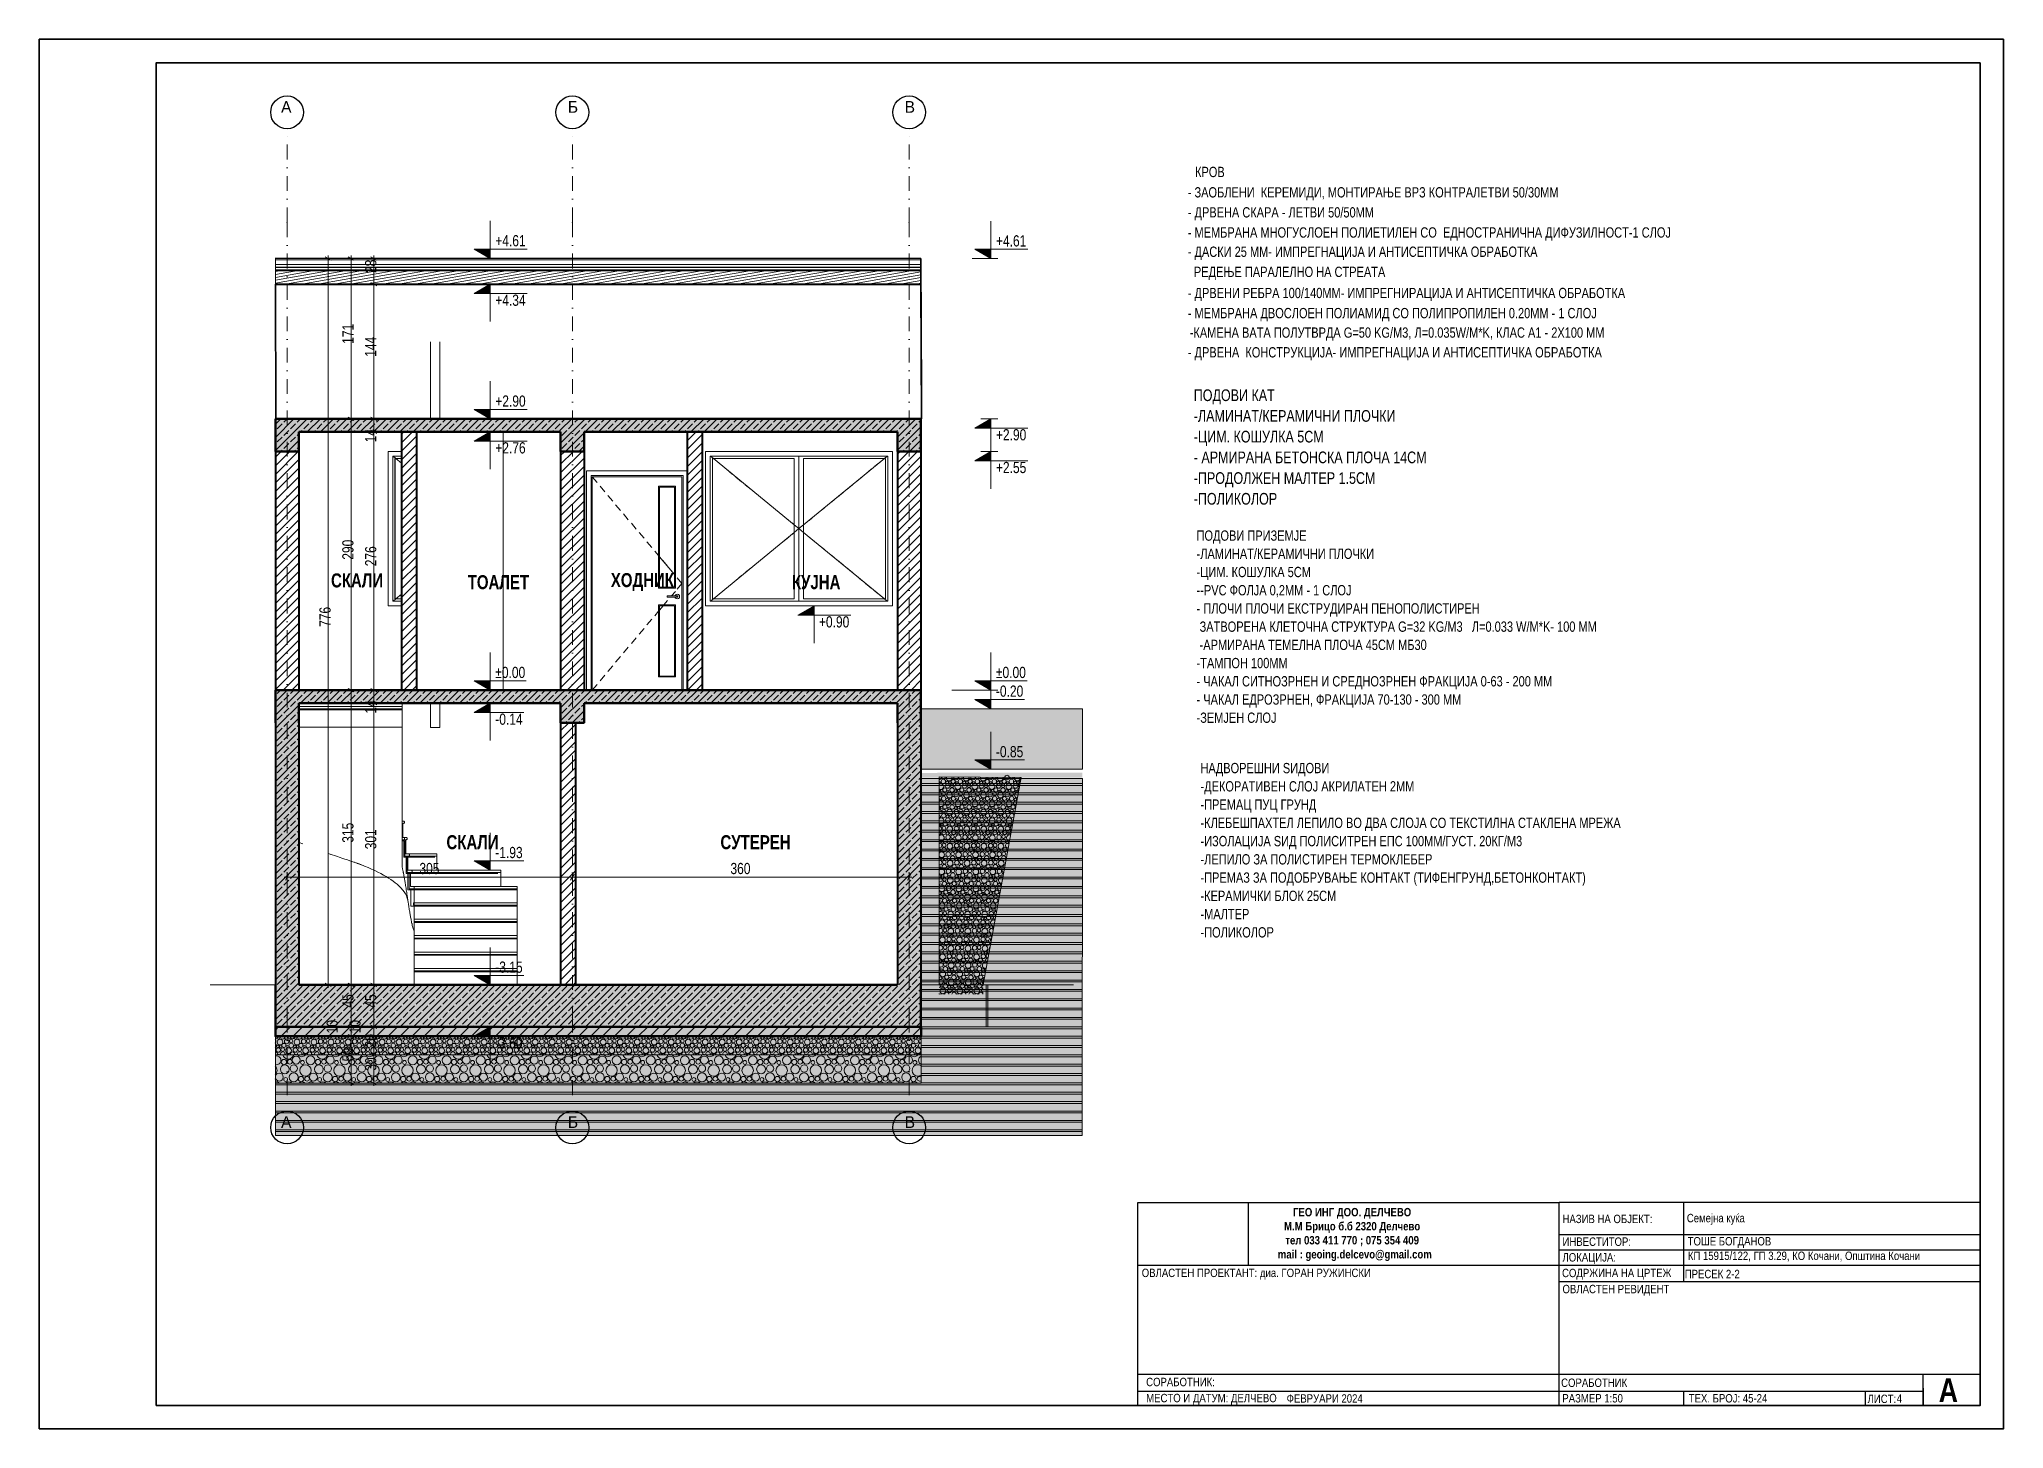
# Model space of a CAD drawing. Extents: x 1230 to 300706, y -1407 to 36108.
# Drawn here: x 123077 to 144077, y 2225 to 17075 of the extents above; entities that cross this region are included whole.
import ezdxf

# ---------------------------------------------------------------- set-up
doc = ezdxf.new("R2010")
doc.units = 0
doc.header["$LTSCALE"] = 5
doc.header["$MEASUREMENT"] = 0
doc.linetypes.add('- Осеви линии', pattern=[670.277762, 317.5, -176.388889, 0, -176.388874])
for name, color, linetype, lineweight in [('1', 255, 'Continuous', 13), ('101', 253, 'Continuous', 15), ('102', 254, 'Continuous', 15), ('164', 255, 'Continuous', 15), ('18', 9, 'Continuous', 15), ('21', 7, 'Continuous', 50), ('27', 7, 'Continuous', 40), ('29', 7, 'Continuous', 50), ('4', 43, 'Continuous', 20), ('41', 7, 'Continuous', 35), ('43', 8, 'Continuous', 30), ('46', 9, 'Continuous', 35), ('7', 7, 'Continuous', 25), ('85', 254, 'Continuous', 20), ('91', 7, 'Continuous', 13), ('dimenzija', 7, 'Continuous', 13)]:
    doc.layers.add(name, color=color, linetype=linetype, lineweight=lineweight)
for name, color, linetype, lineweight, true_color in [('104', 7, 'Continuous', 15, 0x3e3e3e), ('161', 7, 'Continuous', 15, 0x6a6a6a), ('162', 7, 'Continuous', 15, 0xaaaaaa), ('168', 7, 'Continuous', 15, 0x5e5e5e), ('170', 7, 'Continuous', 15, 0x9f9f00), ('172', 7, 'Continuous', 15, 0xbf8080), ('174', 7, 'Continuous', 15, 0xc09f81), ('19', 7, 'Continuous', 0, 0xe4e4e4), ('3', 7, 'Continuous', 18, 0x7c7c7c), ('61', 7, 'Continuous', 20, 0x6a6a6a), ('65', 7, 'Continuous', 20, 0x4e4e4e), ('84', 7, 'Continuous', 20, 0x3e3e3e), ('87', 7, 'Continuous', 20, 0x6a6a6a), ('88', 7, 'Continuous', 20, 0x5e5e5e), ('89', 7, 'Continuous', 20, 0x111111)]:
    doc.layers.add(name, color=color, linetype=linetype, lineweight=lineweight, true_color=true_color)
doc.layers.add('4 _ - Фрагмент - Разрез.2D Elements', color=7, linetype='Continuous')
doc.styles.add('GENERATED_STYLE_4', font='arial.ttf')
doc.styles.add('GENERATED_STYLE_5', font='arialbd.ttf')
doc.styles.add('GENERATED_STYLE_6', font='Cambria Math.ttf')
doc.styles.add('GENERATED_STYLE_7', font='GOTHICBI.TTF')
pattern_1 = [(45, (127708.095, 10119.75), (-45.96196, 45.96196), [])]
pattern_2 = [(45, (127708.1, 10119.75), (-70.7107, 70.7107), []), (45, (127672.74, 10155.11), (-70.7107, 70.7107), [75, -25])]

msp = doc.modelspace()

# ---------------------------------------------------------------- texts
at = {"layer": '1', "linetype": 'Continuous', "lineweight": 13, "style": 'GENERATED_STYLE_6'}
for s, insert, char_height, attachment_point in [('\\A1;{\\pql;\\pt0;\\fCentury Gothic|b0|i0|c0|p34;А}', (125662, 16415), 125, 1), ('\\A1;{\\pql;\\pt0;\\fCentury Gothic|b0|i0|c0|p34;А}', (125662, 16415), 125, 1), ('\\A1;{\\pql;\\pt0;\\fCentury Gothic|b0|i0|c0|p34;А}', (125662, 16415), 125, 1), ('\\A1;{\\pql;\\pt0;\\fCentury Gothic|b0|i0|c0|p34;Б}', (128728, 16415), 125, 1), ('\\A1;{\\pql;\\pt0;\\fCentury Gothic|b0|i0|c0|p34;Б}', (128728, 16415), 125, 1), ('\\A1;{\\pql;\\pt0;\\fCentury Gothic|b0|i0|c0|p34;Б}', (128728, 16415), 125, 1), ('\\A1;{\\pql;\\pt0;\\fCentury Gothic|b0|i0|c0|p34;В}', (132328, 16415), 125, 1), ('\\A1;{\\pql;\\pt0;\\fCentury Gothic|b0|i0|c0|p34;В}', (132328, 16415), 125, 1), ('\\A1;{\\pql;\\pt0;\\fCentury Gothic|b0|i0|c0|p34;В}', (132328, 16415), 125, 1), ('\\A1;{\\W0.800000x;\\pql;\\fCentury Gothic|b0|i0|c0|p34;+4.61}', (127952, 14861), 120, 7), ('\\A1;{\\W0.800000x;\\pql;\\fCentury Gothic|b0|i0|c0|p34;+4.61}', (133304, 14859), 120, 7), ('\\A1;{\\W0.800000x;\\pql;\\fCentury Gothic|b0|i0|c0|p34;+4.34}', (127952, 14225), 120, 7), ('\\A1;{\\W0.800000x;\\pql;\\fCentury Gothic|b0|i0|c0|p34;+2.90}', (127952, 13147), 120, 7), ('\\A1;{\\W0.800000x;\\pql;\\fCentury Gothic|b0|i0|c0|p34;+2.90}', (133304, 12787), 120, 7), ('\\A1;{\\W0.800000x;\\pql;\\fCentury Gothic|b0|i0|c0|p34;+2.76}', (127952, 12647), 120, 7), ('\\A1;{\\W0.800000x;\\pql;\\fCentury Gothic|b0|i0|c0|p34;+2.55}', (133304, 12437), 120, 7), ('\\A1;{\\W0.800000x;\\pql;\\fCentury Gothic|b0|i0|c0|p34;+0.90}', (131412, 10787), 120, 7), ('\\A1;{\\W0.800000x;\\pql;\\fCentury Gothic|b0|i0|c0|p34;±0.00}', (127952, 10247), 120, 7), ('\\A1;{\\W0.800000x;\\pql;\\fCentury Gothic|b0|i0|c0|p34;±0.00}', (133304, 10247), 120, 7), ('\\A1;{\\W0.800000x;\\pql;\\fCentury Gothic|b0|i0|c0|p34;-0.20}', (133304, 10047), 120, 7), ('\\A1;{\\W0.800000x;\\pql;\\fCentury Gothic|b0|i0|c0|p34;-0.14}', (127952, 9747), 120, 7), ('\\A1;{\\W0.800000x;\\pql;\\fCentury Gothic|b0|i0|c0|p34;-0.85}', (133304, 9400), 120, 7), ('\\A1;{\\W0.800000x;\\pql;\\fCentury Gothic|b0|i0|c0|p34;-1.93}', (127952, 8322), 120, 7), ('\\A1;{\\W0.800000x;\\pql;\\fCentury Gothic|b0|i0|c0|p34;305}', (127141, 8151), 120, 7), ('\\A1;{\\W0.800000x;\\pql;\\fCentury Gothic|b0|i0|c0|p34;360}', (130466, 8151), 120, 7), ('\\A1;{\\W0.800000x;\\pql;\\fCentury Gothic|b0|i0|c0|p34;-3.15}', (127952, 7097), 120, 7), ('\\A1;{\\W0.800000x;\\pql;\\fCentury Gothic|b0|i0|c0|p34;-3.60}', (127952, 6287), 120, 7), ('\\A1;{\\pql;\\pt0;\\fCentury Gothic|b0|i0|c0|p34;А}', (125662, 5565), 125, 1), ('\\A1;{\\pql;\\pt0;\\fCentury Gothic|b0|i0|c0|p34;А}', (125662, 5565), 125, 1), ('\\A1;{\\pql;\\pt0;\\fCentury Gothic|b0|i0|c0|p34;А}', (125662, 5565), 125, 1), ('\\A1;{\\pql;\\pt0;\\fCentury Gothic|b0|i0|c0|p34;Б}', (128728, 5565), 125, 1), ('\\A1;{\\pql;\\pt0;\\fCentury Gothic|b0|i0|c0|p34;Б}', (128728, 5565), 125, 1), ('\\A1;{\\pql;\\pt0;\\fCentury Gothic|b0|i0|c0|p34;Б}', (128728, 5565), 125, 1), ('\\A1;{\\pql;\\pt0;\\fCentury Gothic|b0|i0|c0|p34;В}', (132328, 5565), 125, 1), ('\\A1;{\\pql;\\pt0;\\fCentury Gothic|b0|i0|c0|p34;В}', (132328, 5565), 125, 1), ('\\A1;{\\pql;\\pt0;\\fCentury Gothic|b0|i0|c0|p34;В}', (132328, 5565), 125, 1)]:
    msp.add_mtext(s, dxfattribs=dict(at, insert=insert, char_height=char_height, attachment_point=attachment_point))
at = {"layer": '1', "linetype": 'Continuous', "lineweight": 13, "char_height": 120, "attachment_point": 7, "rotation": 90, "style": 'GENERATED_STYLE_6'}
for s, insert in [('\\A1;{\\W0.800000x;\\pql;\\fCentury Gothic|b0|i0|c0|p34;28}', (126682, 14577)), ('\\A1;{\\W0.800000x;\\pql;\\fCentury Gothic|b0|i0|c0|p34;171}', (126438, 13820)), ('\\A1;{\\W0.800000x;\\pql;\\fCentury Gothic|b0|i0|c0|p34;144}', (126679, 13682)), ('\\A1;{\\W0.800000x;\\pql;\\fCentury Gothic|b0|i0|c0|p34;14}', (126679, 12768)), ('\\A1;{\\W0.800000x;\\pql;\\fCentury Gothic|b0|i0|c0|p34;290}', (126438, 11513)), ('\\A1;{\\W0.800000x;\\pql;\\fCentury Gothic|b0|i0|c0|p34;276}', (126682, 11443)), ('\\A1;{\\W0.800000x;\\pql;\\fCentury Gothic|b0|i0|c0|p34;776}', (126194, 10795)), ('\\A1;{\\W0.800000x;\\pql;\\fCentury Gothic|b0|i0|c0|p34;14}', (126679, 9868)), ('\\A1;{\\W0.800000x;\\pql;\\fCentury Gothic|b0|i0|c0|p34;315}', (126438, 8488)), ('\\A1;{\\W0.800000x;\\pql;\\fCentury Gothic|b0|i0|c0|p34;301}', (126682, 8418)), ('\\A1;{\\W0.800000x;\\pql;\\fCentury Gothic|b0|i0|c0|p34;45}', (126438, 6726)), ('\\A1;{\\W0.800000x;\\pql;\\fCentury Gothic|b0|i0|c0|p34;45}', (126682, 6726)), ('\\A1;{\\W0.800000x;\\pql;\\fCentury Gothic|b0|i0|c0|p34;10}', (126270, 6451)), ('\\A1;{\\W0.800000x;\\pql;\\fCentury Gothic|b0|i0|c0|p34;10}', (126514, 6451)), ('\\A1;{\\W0.800000x;\\pql;\\fCentury Gothic|b0|i0|c0|p34;20}', (126682, 6301)), ('\\A1;{\\W0.800000x;\\pql;\\fCentury Gothic|b0|i0|c0|p34;50}', (126438, 6151)), ('\\A1;{\\W0.800000x;\\pql;\\fCentury Gothic|b0|i0|c0|p34;30}', (126682, 6051))]:
    msp.add_mtext(s, dxfattribs=dict(at, insert=insert))
at = {"layer": '46', "color": 254, "linetype": 'Continuous', "lineweight": 35, "char_height": 90, "attachment_point": 4, "style": 'GENERATED_STYLE_4'}
for s, insert in [('\\A1;{\\W0.850000x;\\pql;\\fCentury Gothic|b0|i0|c204|p34;ПРЕСЕК \\fCentury Gothic|b0|i0|c204|p34;2-2}', (140668, 3878)), ('\\A1;{\\W0.850000x;\\pql;\\fCentury Gothic|b0|i0|c204|p34;4}', (142934, 2548))]:
    msp.add_mtext(s, dxfattribs=dict(at, insert=insert))
at = {"layer": '7', "color": 7, "linetype": 'Continuous', "lineweight": 25, "attachment_point": 7}
for s, insert, char_height, style in [('\\A1;{\\W0.800000x;\\pql;\\fCentury Gothic|b0|i0|c0|p34;КРОВ}', (135433, 15601), 110, 'GENERATED_STYLE_6'), ('\\A1;{\\W0.800000x;\\pql;\\fCentury Gothic|b0|i0|c0|p34;- ЗАОБЛЕНИ  КЕРЕМИДИ, МОНТИРАЊЕ \\fCentury Gothic|b0|i0|c0|p34;ВРЗ\\fCentury Gothic|b0|i0|c0|p34; КОНТРАЛЕТВИ 50/30ММ }', (135355, 15353), 110, 'GENERATED_STYLE_6'), ('\\A1;{\\W0.800000x;\\pql;\\fCentury Gothic|b0|i0|c0|p34;- ДРВЕНА СКАРА \\fCentury Gothic|b0|i0|c0|p34;- \\fCentury Gothic|b0|i0|c0|p34;ЛЕТВИ 50/50ММ }', (135355, 15139), 110, 'GENERATED_STYLE_6'), ('\\A1;{\\W0.800000x;\\pql;\\fCentury Gothic|b0|i0|c0|p34;- МЕМБРАНА МНОГУСЛОЕН ПОЛИЕТИЛЕН СО  ЕДНОСТРАНИЧНА ДИФУЗИ\\fCentury Gothic|b0|i0|c0|p34;ЛНОСТ\\fCentury Gothic|b0|i0|c0|p34;-1 СЛОЈ}', (135355, 14924), 110, 'GENERATED_STYLE_6'), ('\\A1;{\\W0.800000x;\\pql;\\fCentury Gothic|b0|i0|c0|p34;- ДАС\\fCentury Gothic|b0|i0|c0|p34;К\\fCentury Gothic|b0|i0|c0|p34;И 25 ММ- ИМПРЕГНАЦИЈА И АНТИСЕПТИЧКА ОБРАБОТКА}', (135355, 14718), 110, 'GENERATED_STYLE_6'), ('\\A1;{\\W0.800000x;\\pql;\\fCentury Gothic|b0|i0|c0|p34;  РЕДЕ\\fCentury Gothic|b0|i0|c0|p34;Њ\\fCentury Gothic|b0|i0|c0|p34;Е ПАРАЛЕЛНО НА СТРЕАТА }', (135355, 14503), 110, 'GENERATED_STYLE_6'), ('\\A1;{\\W0.800000x;\\pql;\\fCentury Gothic|b0|i0|c0|p34;- Д\\fCentury Gothic|b0|i0|c0|p34;РВЕНИ\\fCentury Gothic|b0|i0|c0|p34; РЕБРА 100/140ММ- ИМПРЕГНИРА\\fCentury Gothic|b0|i0|c0|p34;ЦИЈА\\fCentury Gothic|b0|i0|c0|p34; И АНТИСЕПТИЧ\\fCentury Gothic|b0|i0|c0|p34;К\\fCentury Gothic|b0|i0|c0|p34;А ОБРАБОТКА}', (135355, 14277), 110, 'GENERATED_STYLE_6'), ('\\A1;{\\W0.800000x;\\pql;\\fCentury Gothic|b0|i0|c0|p34;- МЕМБРАНА ДВ\\fCentury Gothic|b0|i0|c0|p34;О\\fCentury Gothic|b0|i0|c0|p34;СЛОЕН ПОЛИАМИД С\\fCentury Gothic|b0|i0|c0|p34;О\\fCentury Gothic|b0|i0|c0|p34; ПОЛИПРОПИЛЕН 0.20ММ - 1 \\fCentury Gothic|b0|i0|c0|p34;СЛОЈ}', (135355, 14062), 110, 'GENERATED_STYLE_6'), ('\\A1;{\\W0.800000x;\\pql;\\fCentury Gothic|b0|i0|c204|p34;-\\fCentury Gothic|b0|i0|c204|p34;КАМЕНА \\fCentury Gothic|b0|i0|c204|p34;ВАТА ПОЛУТ\\fCentury Gothic|b0|i0|c204|p34;ВРДА\\fCentury Gothic|b0|i0|c204|p34; G=50 KG/M3, Л=0.035W/М*K, КЛАС А1 - 2X100 MM}', (135376, 13854), 110, 'GENERATED_STYLE_4'), ('\\A1;{\\W0.800000x;\\pql;\\fCentury Gothic|b0|i0|c0|p34;- ДРВЕНА  КОНСТРУКЦИЈА- ИМПРЕГНАЦИЈА И АНТИСЕПТИЧ\\fCentury Gothic|b0|i0|c0|p34;К\\fCentury Gothic|b0|i0|c0|p34;А ОБРАБОТКА}', (135355, 13643), 110, 'GENERATED_STYLE_6'), ('\\A1;{\\W0.800000x;\\pql;\\fCentury Gothic|b1|i0|c0|p34;СКАЛИ}', (126196, 11215), 150, 'GENERATED_STYLE_7'), ('\\A1;{\\W0.800000x;\\pql;\\fCentury Gothic|b1|i0|c0|p34;ТОАЛЕТ}', (127657, 11196), 150, 'GENERATED_STYLE_7'), ('\\A1;{\\W0.800000x;\\pql;\\fCentury Gothic|b1|i0|c0|p34;ХОДНИК}', (129187, 11177), 150, 'GENERATED_STYLE_7'), ('\\A1;{\\W0.800000x;\\pql;\\fCentury Gothic|b1|i0|c0|p34;КУЈНА}', (131123, 11196), 150, 'GENERATED_STYLE_7'), ('\\A1;{\\W0.800000x;\\pql;\\fCentury Gothic|b1|i0|c0|p34;СКАЛИ}', (127430, 8417), 150, 'GENERATED_STYLE_7'), ('\\A1;{\\W0.800000x;\\pql;\\fCentury Gothic|b1|i0|c0|p34;СУТЕРЕН}', (130359, 8417), 150, 'GENERATED_STYLE_7')]:
    msp.add_mtext(s, dxfattribs=dict(at, insert=insert, char_height=char_height, style=style))
at = {"layer": '7', "color": 7, "linetype": 'Continuous', "lineweight": 25, "attachment_point": 7, "style": 'GENERATED_STYLE_6'}
for s, insert, char_height, line_spacing_factor in [('\\A1;{\\W0.800000x;\\pql;\\fCentury Gothic|b0|i0|c0|p34;ПОДОВИ КАТ\\P\\pql;\\fCentury Gothic|b0|i0|c0|p34;-ЛАМИНАТ/КЕРАМИЧНИ ПЛОЧКИ\\P\\pql;\\fCentury Gothic|b0|i0|c0|p34;-ЦИМ. КОШУЛКА 5СМ\\P\\pql;\\fCentury Gothic|b0|i0|c0|p34;- АРМИРАНА БЕТОНСКА ПЛОЧА 14СМ\\P\\pql;\\fCentury Gothic|b0|i0|c0|p34;-ПРОДОЛЖЕН МАЛТЕР 1.5СМ\\P\\pql;\\fCentury Gothic|b0|i0|c0|p34;-ПОЛИКОЛОР}', (135419, 12100), 125, 1.062469), ('\\A1;{\\W0.800000x;\\pql;\\fCentury Gothic|b0|i0|c0|p34;ПОДОВИ ПРИЗЕМЈЕ\\P\\pql;\\fCentury Gothic|b0|i0|c0|p34;-ЛАМИНАТ/КЕРАМИЧНИ ПЛОЧКИ\\P\\pql;\\fCentury Gothic|b0|i0|c0|p34;-ЦИМ. КОШУЛКА 5СМ\\P\\pql;\\fCentury Gothic|b0|i0|c0|p34;--PVC ФОЛJA 0,2ММ - 1 СЛОЈ\\P\\pql;\\fCentury Gothic|b0|i0|c0|p34;- ПЛОЧИ \\fCentury Gothic|b0|i0|c0|p34;\\c2829099;ПЛОЧИ ЕКСТРУДИРАН ПЕНОПОЛИСТИРЕН\\P\\pql;\\fCentury Gothic|b0|i0|c0|p34; ЗАТВОРЕНА КЛЕТOЧНА СТРУКТУРА G=32 KG/М3   Л=0.033 W/M*K- 100 ММ\\P\\pql;\\fCentury Gothic|b0|i0|c0|p34;\\C7; -АРМИРАНА TEМЕЛНА ПЛОЧА 45СМ МБ30\\P\\pql;\\fCentury Gothic|b0|i0|c0|p34;-ТАМПОН 100ММ\\P\\pql;\\fCentury Gothic|b0|i0|c0|p34;\\c2829099;-\\fCentury Gothic|b0|i0|c0|p34;\\C7; ЧАКАЛ СИТНОЗРНЕН И СРЕДНОЗРНЕН ФРАКЦИЈА 0-63 - 200 ММ\\P\\pql;\\fCentury Gothic|b0|i0|c0|p34;- ЧАКАЛ ЕДРОЗРНЕН, ФРАКЦИЈА 70-130 - 300 ММ\\P\\pql;\\fCentury Gothic|b0|i0|c0|p34;-ЗЕМЈЕН СЛОЈ}', (135449, 9768), 110, 1.061514), ('\\A1;{\\W0.800000x;\\pql;\\fCentury Gothic|b0|i0|c0|p34;НАДВОРЕШНИ ЅИДОВИ\\P\\pql;\\fCentury Gothic|b0|i0|c0|p34;-ДЕКОРАТИ\\fCentury Gothic|b0|i0|c0|p34;В\\fCentury Gothic|b0|i0|c0|p34;ЕН СЛОЈ АКРИЛАТЕН 2ММ\\P\\pql;\\fCentury Gothic|b0|i0|c0|p34;-ПРЕМАЦ ПУЦ ГРУНД\\P\\pql;\\fCentury Gothic|b0|i0|c0|p34;-КЛЕБЕШПАХТЕЛ ЛЕПИЛО ВО ДВА СЛОЈА СО ТЕКСТИЛНА СТАКЛЕНА МРЕЖА\\P\\pql;\\fCentury Gothic|b0|i0|c0|p34;-ИЗОЛАЦИЈА ЅИД ПОЛИСИТРЕН ЕПС 100ММ/ГУСТ. 20КГ/М3\\P\\pql;\\fCentury Gothic|b0|i0|c0|p34;-ЛЕПИЛО ЗА ПОЛИСТИРЕН ТЕРМОКЛЕБЕР\\P\\pql;\\fCentury Gothic|b0|i0|c0|p34;-ПРЕМАЗ ЗА ПОДОБРУВАЊЕ КОНТАКТ (ТИФЕНГРУНД,БЕТОНКОНТАКТ)\\P\\pql;\\fCentury Gothic|b0|i0|c0|p34;-КЕРАМИЧКИ БЛОК 25СМ\\P\\pql;\\fCentury Gothic|b0|i0|c0|p34;-МАЛТЕР\\P\\pql;\\fCentury Gothic|b0|i0|c0|p34;-ПОЛИКОЛОР }', (135491, 7474), 110, 1.063789)]:
    msp.add_mtext(s, dxfattribs=dict(at, insert=insert, char_height=char_height, line_spacing_factor=line_spacing_factor))

# ---------------------------------------------------------------- blocks, each defined once
blk = doc.blocks.new('*X33')
at = {"layer": '101', "color": 253, "linetype": 'Continuous', "lineweight": 15}
for centre, radius in [((51.11, 80.96), 0.477), ((51.01, 81.74), 0.286), ((51.47, 82.66), 0.612), ((51.16, 83.51), 0.207), ((51.65, 81.77), 0.251), ((52.07, 81.05), 0.384), ((52.32, 81.95), 0.426), ((52.91, 82.78), 0.477), ((52.81, 83.56), 0.286), ((53.31, 80.84), 0.612), ((52.99, 81.69), 0.207), ((53.45, 83.59), 0.251), ((53.86, 81.93), 0.473), ((53.87, 82.87), 0.384), ((54.74, 80.96), 0.477), ((54.65, 81.74), 0.286), ((55.11, 82.66), 0.612), ((54.79, 83.51), 0.207), ((55.28, 81.77), 0.251), ((55.7, 81.05), 0.384), ((55.96, 81.95), 0.426), ((56.54, 82.78), 0.477), ((56.45, 83.56), 0.286), ((56.94, 80.84), 0.612), ((56.63, 81.69), 0.207), ((57.08, 83.59), 0.251), ((57.49, 81.93), 0.473), ((57.5, 82.87), 0.384), ((58.38, 80.96), 0.477), ((58.28, 81.74), 0.286), ((58.74, 82.66), 0.612), ((58.43, 83.51), 0.207), ((58.92, 81.77), 0.251), ((59.34, 81.05), 0.384), ((59.6, 81.95), 0.426), ((60.18, 82.78), 0.477), ((60.08, 83.56), 0.286), ((60.58, 80.84), 0.612), ((60.27, 81.69), 0.207), ((60.72, 83.59), 0.251), ((61.13, 81.93), 0.473), ((61.14, 82.87), 0.384), ((62.02, 80.96), 0.477), ((61.92, 81.74), 0.286), ((62.38, 82.66), 0.612), ((62.07, 83.51), 0.207), ((62.56, 81.77), 0.251), ((62.98, 81.05), 0.384), ((63.23, 81.95), 0.426), ((63.82, 82.78), 0.477), ((63.72, 83.56), 0.286), ((64.22, 80.84), 0.612), ((63.91, 81.69), 0.207), ((64.36, 83.59), 0.251), ((64.77, 81.93), 0.473), ((64.78, 82.87), 0.384), ((65.65, 80.96), 0.477), ((65.56, 81.74), 0.286), ((66.02, 82.66), 0.612), ((65.71, 83.51), 0.207), ((66.2, 81.77), 0.251), ((66.61, 81.05), 0.384), ((66.87, 81.95), 0.426), ((67.45, 82.78), 0.477), ((67.36, 83.56), 0.286), ((67.86, 80.84), 0.612), ((67.54, 81.69), 0.207), ((68, 83.59), 0.251), ((68.4, 81.93), 0.473), ((68.41, 82.87), 0.384), ((69.29, 80.96), 0.477), ((69.19, 81.74), 0.286), ((69.66, 82.66), 0.612), ((69.34, 83.51), 0.207), ((69.83, 81.77), 0.251), ((70.25, 81.05), 0.384), ((70.51, 81.95), 0.426), ((71.09, 82.78), 0.477), ((70.99, 83.56), 0.286), ((71.49, 80.84), 0.612), ((71.18, 81.69), 0.207), ((71.63, 83.59), 0.251), ((72.04, 81.93), 0.473), ((72.05, 82.87), 0.384), ((72.93, 80.96), 0.477), ((72.83, 81.74), 0.286), ((73.29, 82.66), 0.612), ((72.98, 83.51), 0.207), ((73.47, 81.77), 0.251), ((73.89, 81.05), 0.384), ((74.14, 81.95), 0.426), ((74.73, 82.78), 0.477), ((74.63, 83.56), 0.286), ((75.13, 80.84), 0.612), ((74.82, 81.69), 0.207), ((75.27, 83.59), 0.251), ((75.68, 81.93), 0.473), ((75.69, 82.87), 0.384), ((76.57, 80.96), 0.477), ((76.47, 81.74), 0.286), ((76.93, 82.66), 0.612), ((76.62, 83.51), 0.207), ((77.11, 81.77), 0.251), ((77.53, 81.05), 0.384), ((77.78, 81.95), 0.426), ((78.37, 82.78), 0.477), ((78.27, 83.56), 0.286), ((78.77, 80.84), 0.612), ((78.45, 81.69), 0.207), ((78.91, 83.59), 0.251), ((79.32, 81.93), 0.473), ((79.33, 82.87), 0.384), ((80.2, 80.96), 0.477), ((80.11, 81.74), 0.286), ((80.57, 82.66), 0.612), ((80.25, 83.51), 0.207), ((80.74, 81.77), 0.251), ((81.16, 81.05), 0.384), ((81.42, 81.95), 0.426), ((82, 82.78), 0.477), ((81.91, 83.56), 0.286), ((82.4, 80.84), 0.612), ((82.09, 81.69), 0.207), ((82.54, 83.59), 0.251), ((82.95, 81.93), 0.473), ((82.96, 82.87), 0.384), ((83.84, 80.96), 0.477), ((83.74, 81.74), 0.286), ((84.2, 82.66), 0.612), ((83.89, 83.51), 0.207), ((84.38, 81.77), 0.251), ((84.8, 81.05), 0.384), ((85.05, 81.95), 0.426), ((85.64, 82.78), 0.477), ((85.54, 83.56), 0.286), ((86.04, 80.84), 0.612), ((85.73, 81.69), 0.207), ((86.18, 83.59), 0.251), ((86.59, 81.93), 0.473), ((86.6, 82.87), 0.384), ((87.48, 80.96), 0.477), ((87.38, 81.74), 0.286), ((87.84, 82.66), 0.612), ((87.53, 83.51), 0.207), ((88.02, 81.77), 0.251), ((88.44, 81.05), 0.384), ((88.69, 81.95), 0.426), ((89.28, 82.78), 0.477), ((89.18, 83.56), 0.286), ((89.68, 80.84), 0.612), ((89.37, 81.69), 0.207), ((89.82, 83.59), 0.251), ((90.23, 81.93), 0.473), ((90.24, 82.87), 0.384), ((91.11, 80.96), 0.477), ((91.02, 81.74), 0.286), ((91.48, 82.66), 0.612), ((91.17, 83.51), 0.207), ((91.66, 81.77), 0.251), ((92.07, 81.05), 0.384), ((92.33, 81.95), 0.426), ((92.91, 82.78), 0.477), ((92.82, 83.56), 0.286), ((93.32, 80.84), 0.612), ((93, 81.69), 0.207), ((93.46, 83.59), 0.251), ((93.86, 81.93), 0.473), ((93.87, 82.87), 0.384), ((94.75, 80.96), 0.477), ((94.65, 81.74), 0.286), ((95.12, 82.66), 0.612), ((94.8, 83.51), 0.207), ((95.29, 81.77), 0.251), ((95.71, 81.05), 0.384), ((95.97, 81.95), 0.426), ((96.55, 82.78), 0.477), ((96.45, 83.56), 0.286), ((96.95, 80.84), 0.612), ((96.64, 81.69), 0.207), ((97.09, 83.59), 0.251), ((97.5, 81.93), 0.473), ((97.51, 82.87), 0.384), ((98.39, 80.96), 0.477), ((98.29, 81.74), 0.286), ((98.75, 82.66), 0.612), ((98.44, 83.51), 0.207), ((98.93, 81.77), 0.251), ((99.35, 81.05), 0.384), ((99.6, 81.95), 0.426), ((100.19, 82.78), 0.477), ((100.09, 83.56), 0.286), ((100.59, 80.84), 0.612), ((100.28, 81.69), 0.207), ((100.73, 83.59), 0.251), ((101.14, 81.93), 0.473), ((101.15, 82.87), 0.384), ((102.02, 80.96), 0.477), ((101.93, 81.74), 0.286), ((102.39, 82.66), 0.612), ((102.08, 83.51), 0.207), ((102.57, 81.77), 0.251), ((102.99, 81.05), 0.384), ((103.24, 81.95), 0.426), ((103.82, 82.78), 0.477), ((103.73, 83.56), 0.286), ((104.23, 80.84), 0.612), ((103.91, 81.69), 0.207), ((104.37, 83.59), 0.251), ((104.78, 81.93), 0.473), ((104.79, 82.87), 0.384), ((105.66, 80.96), 0.477), ((105.57, 81.74), 0.286), ((106.03, 82.66), 0.612), ((105.71, 83.51), 0.207), ((106.2, 81.77), 0.251), ((106.62, 81.05), 0.384), ((106.88, 81.95), 0.426), ((107.46, 82.78), 0.477), ((107.37, 83.56), 0.286), ((107.86, 80.84), 0.612), ((107.55, 81.69), 0.207), ((108, 83.59), 0.251), ((108.41, 81.93), 0.473), ((108.42, 82.87), 0.384), ((109.3, 80.96), 0.477), ((109.2, 81.74), 0.286), ((109.66, 82.66), 0.612), ((109.35, 83.51), 0.207), ((109.84, 81.77), 0.251), ((110.26, 81.05), 0.384), ((110.51, 81.95), 0.426), ((111.1, 82.78), 0.477), ((111, 83.56), 0.286), ((111.5, 80.84), 0.612), ((111.19, 81.69), 0.207), ((111.64, 83.59), 0.251), ((112.05, 81.93), 0.473), ((112.06, 82.87), 0.384), ((112.94, 80.96), 0.477), ((112.84, 81.74), 0.286), ((113.3, 82.66), 0.612), ((112.99, 83.51), 0.207), ((113.48, 81.77), 0.251), ((113.9, 81.05), 0.384), ((114.15, 81.95), 0.426), ((114.74, 82.78), 0.477), ((114.64, 83.56), 0.286), ((115.14, 80.84), 0.612), ((114.83, 81.69), 0.207), ((115.28, 83.59), 0.251), ((115.69, 81.93), 0.473), ((115.7, 82.87), 0.384), ((116.57, 80.96), 0.477), ((116.48, 81.74), 0.286), ((116.94, 82.66), 0.612), ((116.63, 83.51), 0.207), ((117.11, 81.77), 0.251), ((117.53, 81.05), 0.384), ((117.79, 81.95), 0.426), ((118.37, 82.78), 0.477), ((118.28, 83.56), 0.286), ((118.77, 80.84), 0.612), ((118.46, 81.69), 0.207), ((118.91, 83.59), 0.251), ((119.32, 81.93), 0.473), ((119.33, 82.87), 0.384), ((120.21, 80.96), 0.477), ((120.11, 81.74), 0.286), ((120.57, 82.66), 0.612), ((120.26, 83.51), 0.207), ((120.75, 81.77), 0.251), ((121.17, 81.05), 0.384), ((121.43, 81.95), 0.426), ((122.01, 82.78), 0.477), ((121.91, 83.56), 0.286), ((122.41, 80.84), 0.612), ((122.1, 81.69), 0.207), ((122.55, 83.59), 0.251), ((122.96, 81.93), 0.473), ((122.97, 82.87), 0.384), ((123.85, 80.96), 0.477), ((123.75, 81.74), 0.286), ((124.21, 82.66), 0.612), ((123.9, 83.51), 0.207), ((124.39, 81.77), 0.251), ((124.81, 81.05), 0.384), ((125.06, 81.95), 0.426), ((125.65, 82.78), 0.477), ((125.55, 83.56), 0.286), ((126.05, 80.84), 0.612), ((125.74, 81.69), 0.207), ((126.19, 83.59), 0.251), ((126.6, 81.93), 0.473), ((126.61, 82.87), 0.384), ((127.48, 80.96), 0.477), ((127.39, 81.74), 0.286), ((127.85, 82.66), 0.612), ((127.54, 83.51), 0.207), ((128.03, 81.77), 0.251), ((128.44, 81.05), 0.384), ((128.7, 81.95), 0.426), ((129.28, 82.78), 0.477), ((129.19, 83.56), 0.286), ((129.69, 80.84), 0.612), ((129.37, 81.69), 0.207), ((129.83, 83.59), 0.251), ((130.23, 81.93), 0.473), ((130.24, 82.87), 0.384), ((131.12, 80.96), 0.477), ((131.02, 81.74), 0.286), ((131.49, 82.66), 0.612), ((131.17, 83.51), 0.207), ((131.66, 81.77), 0.251), ((132.08, 81.05), 0.384), ((132.34, 81.95), 0.426), ((132.92, 82.78), 0.477), ((132.82, 83.56), 0.286), ((133.32, 80.84), 0.612), ((133.01, 81.69), 0.207), ((133.46, 83.59), 0.251), ((133.87, 81.93), 0.473), ((133.88, 82.87), 0.384), ((134.76, 80.96), 0.477), ((134.66, 81.74), 0.286), ((135.12, 82.66), 0.612), ((134.81, 83.51), 0.207), ((135.3, 81.77), 0.251), ((135.72, 81.05), 0.384), ((135.97, 81.95), 0.426), ((136.56, 82.78), 0.477), ((136.46, 83.56), 0.286), ((136.96, 80.84), 0.612), ((136.65, 81.69), 0.207), ((137.1, 83.59), 0.251), ((137.51, 81.93), 0.473), ((137.52, 82.87), 0.384), ((138.4, 80.96), 0.477), ((138.3, 81.74), 0.286), ((138.76, 82.66), 0.612), ((138.45, 83.51), 0.207), ((138.94, 81.77), 0.251), ((139.36, 81.05), 0.384), ((139.61, 81.95), 0.426), ((140.2, 82.78), 0.477), ((140.1, 83.56), 0.286), ((140.6, 80.84), 0.612), ((140.28, 81.69), 0.207), ((140.74, 83.59), 0.251), ((141.15, 81.93), 0.473), ((141.16, 82.87), 0.384), ((142.03, 80.96), 0.477), ((141.94, 81.74), 0.286), ((142.4, 82.66), 0.612), ((142.08, 83.51), 0.207), ((142.57, 81.77), 0.251), ((142.99, 81.05), 0.384), ((143.25, 81.95), 0.426), ((143.83, 82.78), 0.477), ((143.74, 83.56), 0.286), ((144.23, 80.84), 0.612), ((143.92, 81.69), 0.207), ((144.37, 83.59), 0.251), ((144.78, 81.93), 0.473), ((144.79, 82.87), 0.384), ((145.67, 80.96), 0.477), ((145.57, 81.74), 0.286), ((146.03, 82.66), 0.612), ((145.72, 83.51), 0.207), ((146.21, 81.77), 0.251), ((146.63, 81.05), 0.384), ((146.89, 81.95), 0.426), ((147.47, 82.78), 0.477), ((147.37, 83.56), 0.286), ((147.87, 80.84), 0.612), ((147.56, 81.69), 0.207), ((148.01, 83.59), 0.251), ((148.42, 81.93), 0.473), ((148.43, 82.87), 0.384), ((149.31, 80.96), 0.477), ((149.21, 81.74), 0.286), ((149.67, 82.66), 0.612), ((149.36, 83.51), 0.207), ((149.85, 81.77), 0.251), ((150.27, 81.05), 0.384), ((150.52, 81.95), 0.426), ((151.11, 82.78), 0.477), ((151.01, 83.56), 0.286), ((151.51, 80.84), 0.612), ((151.2, 81.69), 0.207), ((151.65, 83.59), 0.251), ((152.06, 81.93), 0.473), ((152.07, 82.87), 0.384), ((152.94, 80.96), 0.477), ((152.85, 81.74), 0.286), ((153.31, 82.66), 0.612), ((153, 83.51), 0.207), ((153.49, 81.77), 0.251), ((153.9, 81.05), 0.384), ((154.16, 81.95), 0.426), ((154.74, 82.78), 0.477), ((154.65, 83.56), 0.286), ((155.15, 80.84), 0.612), ((154.83, 81.69), 0.207), ((155.29, 83.59), 0.251), ((155.69, 81.93), 0.473), ((155.7, 82.87), 0.384), ((156.58, 80.96), 0.477), ((156.48, 81.74), 0.286), ((156.95, 82.66), 0.612), ((156.63, 83.51), 0.207), ((157.12, 81.77), 0.251), ((157.54, 81.05), 0.384), ((157.8, 81.95), 0.426), ((158.38, 82.78), 0.477), ((158.28, 83.56), 0.286), ((158.78, 80.84), 0.612), ((158.47, 81.69), 0.207), ((158.92, 83.59), 0.251), ((159.33, 81.93), 0.473), ((159.34, 82.87), 0.384), ((160.22, 80.96), 0.477), ((160.12, 81.74), 0.286), ((160.58, 82.66), 0.612), ((160.27, 83.51), 0.207), ((160.76, 81.77), 0.251), ((161.18, 81.05), 0.384), ((161.43, 81.95), 0.426), ((162.02, 82.78), 0.477), ((161.92, 83.56), 0.286), ((162.42, 80.84), 0.612), ((162.11, 81.69), 0.207), ((162.56, 83.59), 0.251), ((162.97, 81.93), 0.473), ((162.98, 82.87), 0.384), ((163.86, 80.96), 0.477), ((163.76, 81.74), 0.286), ((164.22, 82.66), 0.612), ((163.91, 83.51), 0.207), ((164.4, 81.77), 0.251), ((164.82, 81.05), 0.384), ((165.07, 81.95), 0.426), ((165.66, 82.78), 0.477), ((165.56, 83.56), 0.286), ((166.06, 80.84), 0.612), ((165.74, 81.69), 0.207), ((166.2, 83.59), 0.251), ((166.61, 81.93), 0.473), ((166.62, 82.87), 0.384), ((167.49, 80.96), 0.477), ((167.4, 81.74), 0.286), ((167.86, 82.66), 0.612), ((167.54, 83.51), 0.207), ((168.03, 81.77), 0.251), ((168.45, 81.05), 0.384), ((168.71, 81.95), 0.426), ((169.29, 82.78), 0.477), ((169.2, 83.56), 0.286), ((169.69, 80.84), 0.612), ((169.38, 81.69), 0.207), ((169.83, 83.59), 0.251), ((170.24, 81.93), 0.473), ((170.25, 82.87), 0.384), ((171.13, 80.96), 0.477), ((171.03, 81.74), 0.286), ((171.49, 82.66), 0.612), ((171.18, 83.51), 0.207), ((171.67, 81.77), 0.251), ((172.09, 81.05), 0.384), ((172.34, 81.95), 0.426), ((172.93, 82.78), 0.477), ((172.83, 83.56), 0.286), ((173.33, 80.84), 0.612), ((173.02, 81.69), 0.207), ((173.47, 83.59), 0.251), ((173.88, 81.93), 0.473), ((173.89, 82.87), 0.384), ((174.77, 80.96), 0.477), ((174.67, 81.74), 0.286), ((175.13, 82.66), 0.612), ((174.82, 83.51), 0.207), ((175.31, 81.77), 0.251), ((175.73, 81.05), 0.384), ((175.98, 81.95), 0.426), ((176.57, 82.78), 0.477), ((176.47, 83.56), 0.286), ((176.97, 80.84), 0.612), ((176.66, 81.69), 0.207), ((177.11, 83.59), 0.251), ((177.52, 81.93), 0.473), ((177.53, 82.87), 0.384), ((178.4, 80.96), 0.477), ((178.31, 81.74), 0.286), ((178.77, 82.66), 0.612), ((178.46, 83.51), 0.207), ((178.95, 81.77), 0.251), ((179.36, 81.05), 0.384), ((179.62, 81.95), 0.426), ((180.2, 82.78), 0.477), ((180.11, 83.56), 0.286), ((180.6, 80.84), 0.612), ((180.29, 81.69), 0.207), ((180.75, 83.59), 0.251), ((181.15, 81.93), 0.473), ((181.16, 82.87), 0.384), ((182.04, 80.96), 0.477), ((181.94, 81.74), 0.286), ((182.4, 82.66), 0.612), ((182.09, 83.51), 0.207), ((182.58, 81.77), 0.251), ((183, 81.05), 0.384), ((183.26, 81.95), 0.426), ((183.84, 82.78), 0.477), ((183.74, 83.56), 0.286), ((184.24, 80.84), 0.612), ((183.93, 81.69), 0.207), ((184.38, 83.59), 0.251), ((184.79, 81.93), 0.473), ((184.8, 82.87), 0.384), ((185.68, 80.96), 0.477), ((185.58, 81.74), 0.286), ((186.04, 82.66), 0.612), ((185.73, 83.51), 0.207), ((186.22, 81.77), 0.251), ((186.64, 81.05), 0.384), ((186.89, 81.95), 0.426), ((187.48, 82.78), 0.477), ((187.38, 83.56), 0.286), ((187.88, 80.84), 0.612), ((187.57, 81.69), 0.207), ((188.02, 83.59), 0.251)]:
    blk.add_circle(centre, radius, dxfattribs=at)
for centre, radius, start, end in [((50.48, 83.77), 0.426, 267.6013, 16.3528), ((50.23, 82.87), 0.384, 308.2073, 51.7927), ((50.22, 81.93), 0.473, 301.5333, 58.4667), ((50.52, 80.13), 0.426, 325.6213, 97.411), ((51.19, 79.87), 0.207, 3.8659, 176.1341), ((52.02, 83.75), 0.473, 162.599, 17.401), ((52.06, 80.11), 0.473, 332.4801, 207.5199), ((52.85, 79.92), 0.286, 354.4772, 185.5228), ((53.27, 84.48), 0.612, 254.3338, 285.6662), ((53.48, 79.95), 0.251, 345.4542, 194.5458), ((54.12, 83.77), 0.426, 163.6472, 16.3528), ((54.16, 80.13), 0.426, 325.6213, 214.3787), ((54.83, 79.87), 0.207, 3.8659, 176.1341), ((55.66, 83.75), 0.473, 162.599, 17.401), ((55.69, 80.11), 0.473, 332.4801, 207.5199), ((56.48, 79.92), 0.286, 354.4772, 185.5228), ((56.91, 84.48), 0.612, 254.3338, 285.6662), ((57.12, 79.95), 0.251, 345.4542, 194.5458), ((57.76, 83.77), 0.426, 163.6472, 16.3528), ((57.8, 80.13), 0.426, 325.6213, 214.3787), ((58.47, 79.87), 0.207, 3.8659, 176.1341), ((59.29, 83.75), 0.473, 162.599, 17.401), ((59.33, 80.11), 0.473, 332.4801, 207.5199), ((60.12, 79.92), 0.286, 354.4772, 185.5228), ((60.54, 84.48), 0.612, 254.3338, 285.6662), ((60.76, 79.95), 0.251, 345.4542, 194.5458), ((61.4, 83.77), 0.426, 163.6472, 16.3528), ((61.43, 80.13), 0.426, 325.6213, 214.3787), ((62.11, 79.87), 0.207, 3.8659, 176.1341), ((62.93, 83.75), 0.473, 162.599, 17.401), ((62.97, 80.11), 0.473, 332.4801, 207.5199), ((63.76, 79.92), 0.286, 354.4772, 185.5228), ((64.18, 84.48), 0.612, 254.3338, 285.6662), ((64.4, 79.95), 0.251, 345.4542, 194.5458), ((65.03, 83.77), 0.426, 163.6472, 16.3528), ((65.07, 80.13), 0.426, 325.6213, 214.3787), ((65.74, 79.87), 0.207, 3.8659, 176.1341), ((66.57, 83.75), 0.473, 162.599, 17.401), ((66.6, 80.11), 0.473, 332.4801, 207.5199), ((67.39, 79.92), 0.286, 354.4772, 185.5228), ((67.82, 84.48), 0.612, 254.3338, 285.6662), ((68.03, 79.95), 0.251, 345.4542, 194.5458), ((68.67, 83.77), 0.426, 163.6472, 16.3528), ((68.71, 80.13), 0.426, 325.6213, 214.3787), ((69.38, 79.87), 0.207, 3.8659, 176.1341), ((70.2, 83.75), 0.473, 162.599, 17.401), ((70.24, 80.11), 0.473, 332.4801, 207.5199), ((71.03, 79.92), 0.286, 354.4772, 185.5228), ((71.46, 84.48), 0.612, 254.3338, 285.6662), ((71.67, 79.95), 0.251, 345.4542, 194.5458), ((72.31, 83.77), 0.426, 163.6472, 16.3528), ((72.34, 80.13), 0.426, 325.6213, 214.3787), ((73.02, 79.87), 0.207, 3.8659, 176.1341), ((73.84, 83.75), 0.473, 162.599, 17.401), ((73.88, 80.11), 0.473, 332.4801, 207.5199), ((74.67, 79.92), 0.286, 354.4772, 185.5228), ((75.09, 84.48), 0.612, 254.3338, 285.6662), ((75.31, 79.95), 0.251, 345.4542, 194.5458), ((75.94, 83.77), 0.426, 163.6472, 16.3528), ((75.98, 80.13), 0.426, 325.6213, 214.3787), ((76.65, 79.87), 0.207, 3.8659, 176.1341), ((77.48, 83.75), 0.473, 162.599, 17.401), ((77.52, 80.11), 0.473, 332.4801, 207.5199), ((78.31, 79.92), 0.286, 354.4772, 185.5228), ((78.73, 84.48), 0.612, 254.3338, 285.6662), ((78.94, 79.95), 0.251, 345.4542, 194.5458), ((79.58, 83.77), 0.426, 163.6472, 16.3528), ((79.62, 80.13), 0.426, 325.6213, 214.3787), ((80.29, 79.87), 0.207, 3.8659, 176.1341), ((81.12, 83.75), 0.473, 162.599, 17.401), ((81.15, 80.11), 0.473, 332.4801, 207.5199), ((81.94, 79.92), 0.286, 354.4772, 185.5228), ((82.37, 84.48), 0.612, 254.3338, 285.6662), ((82.58, 79.95), 0.251, 345.4542, 194.5458), ((83.22, 83.77), 0.426, 163.6472, 16.3528), ((83.25, 80.13), 0.426, 325.6213, 214.3787), ((83.93, 79.87), 0.207, 3.8659, 176.1341), ((84.75, 83.75), 0.473, 162.599, 17.401), ((84.79, 80.11), 0.473, 332.4801, 207.5199), ((85.58, 79.92), 0.286, 354.4772, 185.5228), ((86, 84.48), 0.612, 254.3338, 285.6662), ((86.22, 79.95), 0.251, 345.4542, 194.5458), ((86.85, 83.77), 0.426, 163.6472, 16.3528), ((86.89, 80.13), 0.426, 325.6213, 214.3787), ((87.57, 79.87), 0.207, 3.8659, 176.1341), ((88.39, 83.75), 0.473, 162.599, 17.401), ((88.43, 80.11), 0.473, 332.4801, 207.5199), ((89.22, 79.92), 0.286, 354.4772, 185.5228), ((89.64, 84.48), 0.612, 254.3338, 285.6662), ((89.86, 79.95), 0.251, 345.4542, 194.5458), ((90.49, 83.77), 0.426, 163.6472, 16.3528), ((90.53, 80.13), 0.426, 325.6213, 214.3787), ((91.2, 79.87), 0.207, 3.8659, 176.1341), ((92.03, 83.75), 0.473, 162.599, 17.401), ((92.06, 80.11), 0.473, 332.4801, 207.5199), ((92.85, 79.92), 0.286, 354.4772, 185.5228), ((93.28, 84.48), 0.612, 254.3338, 285.6662), ((93.49, 79.95), 0.251, 345.4542, 194.5458), ((94.13, 83.77), 0.426, 163.6472, 16.3528), ((94.17, 80.13), 0.426, 325.6213, 214.3787), ((94.84, 79.87), 0.207, 3.8659, 176.1341), ((95.66, 83.75), 0.473, 162.599, 17.401), ((95.7, 80.11), 0.473, 332.4801, 207.5199), ((96.49, 79.92), 0.286, 354.4772, 185.5228), ((96.92, 84.48), 0.612, 254.3338, 285.6662), ((97.13, 79.95), 0.251, 345.4542, 194.5458), ((97.77, 83.77), 0.426, 163.6472, 16.3528), ((97.8, 80.13), 0.426, 325.6213, 214.3787), ((98.48, 79.87), 0.207, 3.8659, 176.1341), ((99.3, 83.75), 0.473, 162.599, 17.401), ((99.34, 80.11), 0.473, 332.4801, 207.5199), ((100.13, 79.92), 0.286, 354.4772, 185.5228), ((100.55, 84.48), 0.612, 254.3338, 285.6662), ((100.77, 79.95), 0.251, 345.4542, 194.5458), ((101.4, 83.77), 0.426, 163.6472, 16.3528), ((101.44, 80.13), 0.426, 325.6213, 214.3787), ((102.11, 79.87), 0.207, 3.8659, 176.1341), ((102.94, 83.75), 0.473, 162.599, 17.401), ((102.98, 80.11), 0.473, 332.4801, 207.5199), ((103.77, 79.92), 0.286, 354.4772, 185.5228), ((104.19, 84.48), 0.612, 254.3338, 285.6662), ((104.4, 79.95), 0.251, 345.4542, 194.5458), ((105.04, 83.77), 0.426, 163.6472, 16.3528), ((105.08, 80.13), 0.426, 325.6213, 214.3787), ((105.75, 79.87), 0.207, 3.8659, 176.1341), ((106.58, 83.75), 0.473, 162.599, 17.401), ((106.61, 80.11), 0.473, 332.4801, 207.5199), ((107.4, 79.92), 0.286, 354.4772, 185.5228), ((107.83, 84.48), 0.612, 254.3338, 285.6662), ((108.04, 79.95), 0.251, 345.4542, 194.5458), ((108.68, 83.77), 0.426, 163.6472, 16.3528), ((108.71, 80.13), 0.426, 325.6213, 214.3787), ((109.39, 79.87), 0.207, 3.8659, 176.1341), ((110.21, 83.75), 0.473, 162.599, 17.401), ((110.25, 80.11), 0.473, 332.4801, 207.5199), ((111.04, 79.92), 0.286, 354.4772, 185.5228), ((111.46, 84.48), 0.612, 254.3338, 285.6662), ((111.68, 79.95), 0.251, 345.4542, 194.5458), ((112.31, 83.77), 0.426, 163.6472, 16.3528), ((112.35, 80.13), 0.426, 325.6213, 214.3787), ((113.03, 79.87), 0.207, 3.8659, 176.1341), ((113.85, 83.75), 0.473, 162.599, 17.401), ((113.89, 80.11), 0.473, 332.4801, 207.5199), ((114.68, 79.92), 0.286, 354.4772, 185.5228), ((115.1, 84.48), 0.612, 254.3338, 285.6662), ((115.31, 79.95), 0.251, 345.4542, 194.5458), ((115.95, 83.77), 0.426, 163.6472, 16.3528), ((115.99, 80.13), 0.426, 325.6213, 214.3787), ((116.66, 79.87), 0.207, 3.8659, 176.1341), ((117.49, 83.75), 0.473, 162.599, 17.401), ((117.52, 80.11), 0.473, 332.4801, 207.5199), ((118.31, 79.92), 0.286, 354.4772, 185.5228), ((118.74, 84.48), 0.612, 254.3338, 285.6662), ((118.95, 79.95), 0.251, 345.4542, 194.5458), ((119.59, 83.77), 0.426, 163.6472, 16.3528), ((119.63, 80.13), 0.426, 325.6213, 214.3787), ((120.3, 79.87), 0.207, 3.8659, 176.1341), ((121.12, 83.75), 0.473, 162.599, 17.401), ((121.16, 80.11), 0.473, 332.4801, 207.5199), ((121.95, 79.92), 0.286, 354.4772, 185.5228), ((122.37, 84.48), 0.612, 254.3338, 285.6662), ((122.59, 79.95), 0.251, 345.4542, 194.5458), ((123.23, 83.77), 0.426, 163.6472, 16.3528), ((123.26, 80.13), 0.426, 325.6213, 214.3787), ((123.94, 79.87), 0.207, 3.8659, 176.1341), ((124.76, 83.75), 0.473, 162.599, 17.401), ((124.8, 80.11), 0.473, 332.4801, 207.5199), ((125.59, 79.92), 0.286, 354.4772, 185.5228), ((126.01, 84.48), 0.612, 254.3338, 285.6662), ((126.23, 79.95), 0.251, 345.4542, 194.5458), ((126.86, 83.77), 0.426, 163.6472, 16.3528), ((126.9, 80.13), 0.426, 325.6213, 214.3787), ((127.57, 79.87), 0.207, 3.8659, 176.1341), ((128.4, 83.75), 0.473, 162.599, 17.401), ((128.43, 80.11), 0.473, 332.4801, 207.5199), ((129.22, 79.92), 0.286, 354.4772, 185.5228), ((129.65, 84.48), 0.612, 254.3338, 285.6662), ((129.86, 79.95), 0.251, 345.4542, 194.5458), ((130.5, 83.77), 0.426, 163.6472, 16.3528), ((130.54, 80.13), 0.426, 325.6213, 214.3787), ((131.21, 79.87), 0.207, 3.8659, 176.1341), ((132.03, 83.75), 0.473, 162.599, 17.401), ((132.07, 80.11), 0.473, 332.4801, 207.5199), ((132.86, 79.92), 0.286, 354.4772, 185.5228), ((133.29, 84.48), 0.612, 254.3338, 285.6662), ((133.5, 79.95), 0.251, 345.4542, 194.5458), ((134.14, 83.77), 0.426, 163.6472, 16.3528), ((134.17, 80.13), 0.426, 325.6213, 214.3787), ((134.85, 79.87), 0.207, 3.8659, 176.1341), ((135.67, 83.75), 0.473, 162.599, 17.401), ((135.71, 80.11), 0.473, 332.4801, 207.5199), ((136.5, 79.92), 0.286, 354.4772, 185.5228), ((136.92, 84.48), 0.612, 254.3338, 285.6662), ((137.14, 79.95), 0.251, 345.4542, 194.5458), ((137.77, 83.77), 0.426, 163.6472, 16.3528), ((137.81, 80.13), 0.426, 325.6213, 214.3787), ((138.48, 79.87), 0.207, 3.8659, 176.1341), ((139.31, 83.75), 0.473, 162.599, 17.401), ((139.35, 80.11), 0.473, 332.4801, 207.5199), ((140.14, 79.92), 0.286, 354.4772, 185.5228), ((140.56, 84.48), 0.612, 254.3338, 285.6662), ((140.77, 79.95), 0.251, 345.4542, 194.5458), ((141.41, 83.77), 0.426, 163.6472, 16.3528), ((141.45, 80.13), 0.426, 325.6213, 214.3787), ((142.12, 79.87), 0.207, 3.8659, 176.1341), ((142.95, 83.75), 0.473, 162.599, 17.401), ((142.98, 80.11), 0.473, 332.4801, 207.5199), ((143.77, 79.92), 0.286, 354.4772, 185.5228), ((144.2, 84.48), 0.612, 254.3338, 285.6662), ((144.41, 79.95), 0.251, 345.4542, 194.5458), ((145.05, 83.77), 0.426, 163.6472, 16.3528), ((145.09, 80.13), 0.426, 325.6213, 214.3787), ((145.76, 79.87), 0.207, 3.8659, 176.1341), ((146.58, 83.75), 0.473, 162.599, 17.401), ((146.62, 80.11), 0.473, 332.4801, 207.5199), ((147.41, 79.92), 0.286, 354.4772, 185.5228), ((147.83, 84.48), 0.612, 254.3338, 285.6662), ((148.05, 79.95), 0.251, 345.4542, 194.5458), ((148.69, 83.77), 0.426, 163.6472, 16.3528), ((148.72, 80.13), 0.426, 325.6213, 214.3787), ((149.4, 79.87), 0.207, 3.8659, 176.1341), ((150.22, 83.75), 0.473, 162.599, 17.401), ((150.26, 80.11), 0.473, 332.4801, 207.5199), ((151.05, 79.92), 0.286, 354.4772, 185.5228), ((151.47, 84.48), 0.612, 254.3338, 285.6662), ((151.69, 79.95), 0.251, 345.4542, 194.5458), ((152.32, 83.77), 0.426, 163.6472, 16.3528), ((152.36, 80.13), 0.426, 325.6213, 214.3787), ((153.03, 79.87), 0.207, 3.8659, 176.1341), ((153.86, 83.75), 0.473, 162.599, 17.401), ((153.89, 80.11), 0.473, 332.4801, 207.5199), ((154.68, 79.92), 0.286, 354.4772, 185.5228), ((155.11, 84.48), 0.612, 254.3338, 285.6662), ((155.32, 79.95), 0.251, 345.4542, 194.5458), ((155.96, 83.77), 0.426, 163.6472, 16.3528), ((156, 80.13), 0.426, 325.6213, 214.3787), ((156.67, 79.87), 0.207, 3.8659, 176.1341), ((157.49, 83.75), 0.473, 162.599, 17.401), ((157.53, 80.11), 0.473, 332.4801, 207.5199), ((158.32, 79.92), 0.286, 354.4772, 185.5228), ((158.75, 84.48), 0.612, 254.3338, 285.6662), ((158.96, 79.95), 0.251, 345.4542, 194.5458), ((159.6, 83.77), 0.426, 163.6472, 16.3528), ((159.63, 80.13), 0.426, 325.6213, 214.3787), ((160.31, 79.87), 0.207, 3.8659, 176.1341), ((161.13, 83.75), 0.473, 162.599, 17.401), ((161.17, 80.11), 0.473, 332.4801, 207.5199), ((161.96, 79.92), 0.286, 354.4772, 185.5228), ((162.38, 84.48), 0.612, 254.3338, 285.6662), ((162.6, 79.95), 0.251, 345.4542, 194.5458), ((163.23, 83.77), 0.426, 163.6472, 16.3528), ((163.27, 80.13), 0.426, 325.6213, 214.3787), ((163.94, 79.87), 0.207, 3.8659, 176.1341), ((164.77, 83.75), 0.473, 162.599, 17.401), ((164.81, 80.11), 0.473, 332.4801, 207.5199), ((165.6, 79.92), 0.286, 354.4772, 185.5228), ((166.02, 84.48), 0.612, 254.3338, 285.6662), ((166.23, 79.95), 0.251, 345.4542, 194.5458), ((166.87, 83.77), 0.426, 163.6472, 16.3528), ((166.91, 80.13), 0.426, 325.6213, 214.3787), ((167.58, 79.87), 0.207, 3.8659, 176.1341), ((168.41, 83.75), 0.473, 162.599, 17.401), ((168.44, 80.11), 0.473, 332.4801, 207.5199), ((169.23, 79.92), 0.286, 354.4772, 185.5228), ((169.66, 84.48), 0.612, 254.3338, 285.6662), ((169.87, 79.95), 0.251, 345.4542, 194.5458), ((170.51, 83.77), 0.426, 163.6472, 16.3528), ((170.54, 80.13), 0.426, 325.6213, 214.3787), ((171.22, 79.87), 0.207, 3.8659, 176.1341), ((172.04, 83.75), 0.473, 162.599, 17.401), ((172.08, 80.11), 0.473, 332.4801, 207.5199), ((172.87, 79.92), 0.286, 354.4772, 185.5228), ((173.29, 84.48), 0.612, 254.3338, 285.6662), ((173.51, 79.95), 0.251, 345.4542, 194.5458), ((174.14, 83.77), 0.426, 163.6472, 16.3528), ((174.18, 80.13), 0.426, 325.6213, 214.3787), ((174.86, 79.87), 0.207, 3.8659, 176.1341), ((175.68, 83.75), 0.473, 162.599, 17.401), ((175.72, 80.11), 0.473, 332.4801, 207.5199), ((176.51, 79.92), 0.286, 354.4772, 185.5228), ((176.93, 84.48), 0.612, 254.3338, 285.6662), ((177.15, 79.95), 0.251, 345.4542, 194.5458), ((177.78, 83.77), 0.426, 163.6472, 16.3528), ((177.82, 80.13), 0.426, 325.6213, 214.3787), ((178.49, 79.87), 0.207, 3.8659, 176.1341), ((179.32, 83.75), 0.473, 162.599, 17.401), ((179.35, 80.11), 0.473, 332.4801, 207.5199), ((180.14, 79.92), 0.286, 354.4772, 185.5228), ((180.57, 84.48), 0.612, 254.3338, 285.6662), ((180.78, 79.95), 0.251, 345.4542, 194.5458), ((181.42, 83.77), 0.426, 163.6472, 16.3528), ((181.46, 80.13), 0.426, 325.6213, 214.3787), ((182.13, 79.87), 0.207, 3.8659, 176.1341), ((182.95, 83.75), 0.473, 162.599, 17.401), ((182.99, 80.11), 0.473, 332.4801, 207.5199), ((183.78, 79.92), 0.286, 354.4772, 185.5228), ((184.2, 84.48), 0.612, 254.3338, 285.6662), ((184.42, 79.95), 0.251, 345.4542, 194.5458), ((185.06, 83.77), 0.426, 163.6472, 16.3528), ((185.09, 80.13), 0.426, 325.6213, 214.3787), ((185.77, 79.87), 0.207, 3.8659, 176.1341), ((186.59, 83.75), 0.473, 162.599, 17.401), ((186.63, 80.11), 0.473, 332.4801, 207.5199), ((187.42, 79.92), 0.286, 354.4772, 185.5228), ((187.84, 84.48), 0.612, 254.3338, 285.6662), ((188.06, 79.95), 0.251, 345.4542, 194.5458), ((188.43, 81.93), 0.473, 72.1822, 287.8178), ((188.44, 82.87), 0.384, 69.4608, 290.5392), ((188.69, 83.77), 0.426, 163.6472, 253.5536), ((188.73, 80.13), 0.426, 111.7311, 214.3787)]:
    blk.add_arc(centre, radius, start, end, dxfattribs=at)
blk = doc.blocks.new('*X34')
at = {"layer": '101', "color": 253, "linetype": 'Continuous', "lineweight": 15}
for centre, radius in [((51.33, 75.17), 0.851), ((52.5, 76.83), 0.954), ((52.31, 78.38), 0.572), ((53.59, 78.45), 0.501), ((54.4, 75.12), 0.946), ((54.42, 77.01), 0.767), ((54.93, 78.81), 0.851), ((56.91, 76.59), 1.22), ((56.28, 78.3), 0.414), ((58, 78.76), 0.946), ((58.61, 75.17), 0.851), ((59.78, 76.83), 0.954), ((59.58, 78.38), 0.572), ((60.86, 78.45), 0.501), ((61.68, 75.12), 0.946), ((61.7, 77.01), 0.767), ((62.21, 78.81), 0.851), ((64.18, 76.59), 1.22), ((63.56, 78.3), 0.414), ((65.28, 78.76), 0.946), ((65.88, 75.17), 0.851), ((67.05, 76.83), 0.954), ((66.86, 78.38), 0.572), ((68.13, 78.45), 0.501), ((68.95, 75.12), 0.946), ((68.97, 77.01), 0.767), ((69.48, 78.81), 0.851), ((71.45, 76.59), 1.22), ((70.83, 78.3), 0.414), ((72.55, 78.76), 0.946), ((73.16, 75.17), 0.851), ((74.33, 76.83), 0.954), ((74.13, 78.38), 0.572), ((75.41, 78.45), 0.501), ((76.23, 75.12), 0.946), ((76.25, 77.01), 0.767), ((76.76, 78.81), 0.851), ((78.73, 76.59), 1.22), ((78.1, 78.3), 0.414), ((79.83, 78.76), 0.946), ((80.43, 75.17), 0.851), ((81.6, 76.83), 0.954), ((81.41, 78.38), 0.572), ((82.68, 78.45), 0.501), ((83.5, 75.12), 0.946), ((83.52, 77.01), 0.767), ((84.03, 78.81), 0.851), ((86, 76.59), 1.22), ((85.38, 78.3), 0.414), ((87.1, 78.76), 0.946), ((87.7, 75.17), 0.851), ((88.87, 76.83), 0.954), ((88.68, 78.38), 0.572), ((89.96, 78.45), 0.501), ((90.77, 75.12), 0.946), ((90.79, 77.01), 0.767), ((91.3, 78.81), 0.851), ((93.28, 76.59), 1.22), ((92.65, 78.3), 0.414), ((94.37, 78.76), 0.946), ((94.98, 75.17), 0.851), ((96.15, 76.83), 0.954), ((95.95, 78.38), 0.572), ((97.23, 78.45), 0.501), ((98.05, 75.12), 0.946), ((98.07, 77.01), 0.767), ((98.58, 78.81), 0.851), ((100.55, 76.59), 1.22), ((99.93, 78.3), 0.414), ((101.65, 78.76), 0.946), ((102.25, 75.17), 0.851), ((103.42, 76.83), 0.954), ((103.23, 78.38), 0.572), ((104.51, 78.45), 0.501), ((105.32, 75.12), 0.946), ((105.34, 77.01), 0.767), ((105.85, 78.81), 0.851), ((107.82, 76.59), 1.22), ((107.2, 78.3), 0.414), ((108.92, 78.76), 0.946), ((109.53, 75.17), 0.851), ((110.7, 76.83), 0.954), ((110.5, 78.38), 0.572), ((111.78, 78.45), 0.501), ((112.6, 75.12), 0.946), ((112.62, 77.01), 0.767), ((113.13, 78.81), 0.851), ((115.1, 76.59), 1.22), ((114.47, 78.3), 0.414), ((116.2, 78.76), 0.946), ((116.8, 75.17), 0.851), ((117.97, 76.83), 0.954), ((117.78, 78.38), 0.572), ((119.05, 78.45), 0.501), ((119.87, 75.12), 0.946), ((119.89, 77.01), 0.767), ((120.4, 78.81), 0.851), ((122.37, 76.59), 1.22), ((121.75, 78.3), 0.414), ((123.47, 78.76), 0.946), ((124.08, 75.17), 0.851), ((125.24, 76.83), 0.954), ((125.05, 78.38), 0.572), ((126.33, 78.45), 0.501), ((127.14, 75.12), 0.946), ((127.17, 77.01), 0.767), ((127.68, 78.81), 0.851), ((129.65, 76.59), 1.22), ((129.02, 78.3), 0.414), ((130.74, 78.76), 0.946), ((131.35, 75.17), 0.851), ((132.52, 76.83), 0.954), ((132.33, 78.38), 0.572), ((133.6, 78.45), 0.501), ((134.42, 75.12), 0.946), ((134.44, 77.01), 0.767), ((134.95, 78.81), 0.851), ((136.92, 76.59), 1.22), ((136.3, 78.3), 0.414), ((138.02, 78.76), 0.946), ((138.62, 75.17), 0.851), ((139.79, 76.83), 0.954), ((139.6, 78.38), 0.572), ((140.88, 78.45), 0.501), ((141.69, 75.12), 0.946), ((141.71, 77.01), 0.767), ((142.22, 78.81), 0.851), ((144.2, 76.59), 1.22), ((143.57, 78.3), 0.414), ((145.29, 78.76), 0.946), ((145.9, 75.17), 0.851), ((147.07, 76.83), 0.954), ((146.87, 78.38), 0.572), ((148.15, 78.45), 0.501), ((148.97, 75.12), 0.946), ((148.99, 77.01), 0.767), ((149.5, 78.81), 0.851), ((151.47, 76.59), 1.22), ((150.85, 78.3), 0.414), ((152.57, 78.76), 0.946), ((153.17, 75.17), 0.851), ((154.34, 76.83), 0.954), ((154.15, 78.38), 0.572), ((155.42, 78.45), 0.501), ((156.24, 75.12), 0.946), ((156.26, 77.01), 0.767), ((156.77, 78.81), 0.851), ((158.74, 76.59), 1.22), ((158.12, 78.3), 0.414), ((159.84, 78.76), 0.946), ((160.45, 75.17), 0.851), ((161.62, 76.83), 0.954), ((161.42, 78.38), 0.572), ((162.7, 78.45), 0.501), ((163.52, 75.12), 0.946), ((163.54, 77.01), 0.767), ((164.05, 78.81), 0.851), ((166.02, 76.59), 1.22), ((165.39, 78.3), 0.414), ((167.12, 78.76), 0.946), ((167.72, 75.17), 0.851), ((168.89, 76.83), 0.954), ((168.7, 78.38), 0.572), ((169.97, 78.45), 0.501), ((170.79, 75.12), 0.946), ((170.81, 77.01), 0.767), ((171.32, 78.81), 0.851), ((173.29, 76.59), 1.22), ((172.67, 78.3), 0.414), ((174.39, 78.76), 0.946), ((174.99, 75.17), 0.851), ((176.16, 76.83), 0.954), ((175.97, 78.38), 0.572), ((177.25, 78.45), 0.501), ((178.06, 75.12), 0.946), ((178.08, 77.01), 0.767), ((178.59, 78.81), 0.851), ((180.57, 76.59), 1.22), ((179.94, 78.3), 0.414), ((181.66, 78.76), 0.946), ((182.27, 75.17), 0.851), ((183.44, 76.83), 0.954), ((183.24, 78.38), 0.572), ((184.52, 78.45), 0.501), ((185.34, 75.12), 0.946), ((185.36, 77.01), 0.767), ((185.87, 78.81), 0.851), ((187.22, 78.3), 0.414), ((52.68, 74.66), 0.414), ((55.98, 74.74), 0.572), ((57.26, 74.81), 0.501), ((59.96, 74.66), 0.414), ((63.26, 74.74), 0.572), ((64.53, 74.81), 0.501), ((67.23, 74.66), 0.414), ((70.53, 74.74), 0.572), ((71.81, 74.81), 0.501), ((74.5, 74.66), 0.414), ((77.81, 74.74), 0.572), ((79.08, 74.81), 0.501), ((81.78, 74.66), 0.414), ((85.08, 74.74), 0.572), ((86.36, 74.81), 0.501), ((89.05, 74.66), 0.414), ((92.35, 74.74), 0.572), ((93.63, 74.81), 0.501), ((96.33, 74.66), 0.414), ((99.63, 74.74), 0.572), ((100.91, 74.81), 0.501), ((103.6, 74.66), 0.414), ((106.9, 74.74), 0.572), ((108.18, 74.81), 0.501), ((110.87, 74.66), 0.414), ((114.18, 74.74), 0.572), ((115.45, 74.81), 0.501), ((118.15, 74.66), 0.414), ((121.45, 74.74), 0.572), ((122.73, 74.81), 0.501), ((125.42, 74.66), 0.414), ((128.73, 74.74), 0.572), ((130, 74.81), 0.501), ((132.7, 74.66), 0.414), ((136, 74.74), 0.572), ((137.28, 74.81), 0.501), ((139.97, 74.66), 0.414), ((143.27, 74.74), 0.572), ((144.55, 74.81), 0.501), ((147.25, 74.66), 0.414), ((150.55, 74.74), 0.572), ((151.82, 74.81), 0.501), ((154.52, 74.66), 0.414), ((157.82, 74.74), 0.572), ((159.1, 74.81), 0.501), ((161.79, 74.66), 0.414), ((165.1, 74.74), 0.572), ((166.37, 74.81), 0.501), ((169.07, 74.66), 0.414), ((172.37, 74.74), 0.572), ((173.65, 74.81), 0.501), ((176.34, 74.66), 0.414), ((179.64, 74.74), 0.572), ((180.92, 74.81), 0.501), ((183.62, 74.66), 0.414), ((186.92, 74.74), 0.572)]:
    blk.add_circle(centre, radius, dxfattribs=at)
for centre, radius, start, end in [((53.23, 80.23), 1.22, 195.9944, 344.0056), ((56.1, 80.47), 0.954, 217.9292, 322.0708), ((60.51, 80.23), 1.22, 195.9944, 344.0056), ((63.38, 80.47), 0.954, 217.9292, 322.0708), ((67.78, 80.23), 1.22, 195.9944, 344.0056), ((70.65, 80.47), 0.954, 217.9292, 322.0708), ((75.05, 80.23), 1.22, 195.9944, 344.0056), ((77.93, 80.47), 0.954, 217.9292, 322.0708), ((82.33, 80.23), 1.22, 195.9944, 344.0056), ((85.2, 80.47), 0.954, 217.9292, 322.0708), ((89.6, 80.23), 1.22, 195.9944, 344.0056), ((92.47, 80.47), 0.954, 217.9292, 322.0708), ((96.88, 80.23), 1.22, 195.9944, 344.0056), ((99.75, 80.47), 0.954, 217.9292, 322.0708), ((104.15, 80.23), 1.22, 195.9944, 344.0056), ((107.02, 80.47), 0.954, 217.9292, 322.0708), ((111.42, 80.23), 1.22, 195.9944, 344.0056), ((114.3, 80.47), 0.954, 217.9292, 322.0708), ((118.7, 80.23), 1.22, 195.9944, 344.0056), ((121.57, 80.47), 0.954, 217.9292, 322.0708), ((125.97, 80.23), 1.22, 195.9944, 344.0056), ((128.84, 80.47), 0.954, 217.9292, 322.0708), ((133.25, 80.23), 1.22, 195.9944, 344.0056), ((136.12, 80.47), 0.954, 217.9292, 322.0708), ((140.52, 80.23), 1.22, 195.9944, 344.0056), ((143.39, 80.47), 0.954, 217.9292, 322.0708), ((147.8, 80.23), 1.22, 195.9944, 344.0056), ((150.67, 80.47), 0.954, 217.9292, 322.0708), ((155.07, 80.23), 1.22, 195.9944, 344.0056), ((157.94, 80.47), 0.954, 217.9292, 322.0708), ((162.34, 80.23), 1.22, 195.9944, 344.0056), ((165.22, 80.47), 0.954, 217.9292, 322.0708), ((169.62, 80.23), 1.22, 195.9944, 344.0056), ((172.49, 80.47), 0.954, 217.9292, 322.0708), ((176.89, 80.23), 1.22, 195.9944, 344.0056), ((179.76, 80.47), 0.954, 217.9292, 322.0708), ((184.17, 80.23), 1.22, 195.9944, 344.0056), ((187.04, 80.47), 0.954, 217.9292, 322.0708), ((50.73, 78.76), 0.946, 253.8777, 106.1223), ((49.63, 76.59), 1.22, 312.9847, 47.0153), ((187.84, 76.59), 1.22, 53.277, 306.723), ((188.94, 78.76), 0.946, 112.7176, 247.2824), ((49.99, 74.81), 0.501, 343.2132, 16.7868), ((50.82, 73.37), 0.767, 42.3731, 117.7586), ((53.31, 72.95), 1.22, 50.3418, 129.6582), ((56.18, 73.19), 0.954, 46.6107, 133.3893), ((58.1, 73.37), 0.767, 42.3731, 137.6269), ((60.58, 72.95), 1.22, 50.3418, 129.6582), ((63.45, 73.19), 0.954, 46.6107, 133.3893), ((65.37, 73.37), 0.767, 42.3731, 137.6269), ((67.85, 72.95), 1.22, 50.3418, 129.6582), ((70.73, 73.19), 0.954, 46.6107, 133.3893), ((72.65, 73.37), 0.767, 42.3731, 137.6269), ((75.13, 72.95), 1.22, 50.3418, 129.6582), ((78, 73.19), 0.954, 46.6107, 133.3893), ((79.92, 73.37), 0.767, 42.3731, 137.6269), ((82.4, 72.95), 1.22, 50.3418, 129.6582), ((85.27, 73.19), 0.954, 46.6107, 133.3893), ((87.19, 73.37), 0.767, 42.3731, 137.6269), ((89.68, 72.95), 1.22, 50.3418, 129.6582), ((92.55, 73.19), 0.954, 46.6107, 133.3893), ((94.47, 73.37), 0.767, 42.3731, 137.6269), ((96.95, 72.95), 1.22, 50.3418, 129.6582), ((99.82, 73.19), 0.954, 46.6107, 133.3893), ((101.74, 73.37), 0.767, 42.3731, 137.6269), ((104.22, 72.95), 1.22, 50.3418, 129.6582), ((107.1, 73.19), 0.954, 46.6107, 133.3893), ((109.02, 73.37), 0.767, 42.3731, 137.6269), ((111.5, 72.95), 1.22, 50.3418, 129.6582), ((114.37, 73.19), 0.954, 46.6107, 133.3893), ((116.29, 73.37), 0.767, 42.3731, 137.6269), ((118.77, 72.95), 1.22, 50.3418, 129.6582), ((121.64, 73.19), 0.954, 46.6107, 133.3893), ((123.57, 73.37), 0.767, 42.3731, 137.6269), ((126.05, 72.95), 1.22, 50.3418, 129.6582), ((128.92, 73.19), 0.954, 46.6107, 133.3893), ((130.84, 73.37), 0.767, 42.3731, 137.6269), ((133.32, 72.95), 1.22, 50.3418, 129.6582), ((136.19, 73.19), 0.954, 46.6107, 133.3893), ((138.11, 73.37), 0.767, 42.3731, 137.6269), ((140.6, 72.95), 1.22, 50.3418, 129.6582), ((143.47, 73.19), 0.954, 46.6107, 133.3893), ((145.39, 73.37), 0.767, 42.3731, 137.6269), ((147.87, 72.95), 1.22, 50.3418, 129.6582), ((150.74, 73.19), 0.954, 46.6107, 133.3893), ((152.66, 73.37), 0.767, 42.3731, 137.6269), ((155.14, 72.95), 1.22, 50.3418, 129.6582), ((158.02, 73.19), 0.954, 46.6107, 133.3893), ((159.94, 73.37), 0.767, 42.3731, 137.6269), ((162.42, 72.95), 1.22, 50.3418, 129.6582), ((165.29, 73.19), 0.954, 46.6107, 133.3893), ((167.21, 73.37), 0.767, 42.3731, 137.6269), ((169.69, 72.95), 1.22, 50.3418, 129.6582), ((172.56, 73.19), 0.954, 46.6107, 133.3893), ((174.48, 73.37), 0.767, 42.3731, 137.6269), ((176.97, 72.95), 1.22, 50.3418, 129.6582), ((179.84, 73.19), 0.954, 46.6107, 133.3893), ((181.76, 73.37), 0.767, 42.3731, 137.6269), ((184.24, 72.95), 1.22, 50.3418, 129.6582), ((187.11, 73.19), 0.954, 46.6107, 133.3893), ((188.2, 74.81), 0.501, 41.1781, 318.8219), ((189.03, 73.37), 0.767, 126.8396, 137.6269)]:
    blk.add_arc(centre, radius, start, end, dxfattribs=at)
blk = doc.blocks.new('*X35')
at = {"layer": '101', "color": 253, "linetype": 'Continuous', "lineweight": 15}
for centre, radius in [((193.2, 93.58), 0.612), ((192.89, 94.43), 0.207), ((194.64, 93.7), 0.477), ((194.54, 94.47), 0.286), ((195.18, 94.51), 0.251), ((195.6, 93.79), 0.384), ((196.84, 93.58), 0.612), ((196.53, 94.43), 0.207), ((198.28, 93.7), 0.477), ((198.18, 94.47), 0.286), ((198.82, 94.51), 0.251), ((199.24, 93.79), 0.384), ((200.48, 93.58), 0.612), ((200.17, 94.43), 0.207)]:
    blk.add_circle(centre, radius, dxfattribs=at)
for centre, radius, start, end in [((192.22, 94.69), 0.426, 292.9765, 28.0403), ((191.95, 92.85), 0.473, 5.0533, 24.2535), ((192.74, 92.66), 0.286, 54.5029, 125.4971), ((193.38, 92.69), 0.251, 51.8918, 128.1082), ((193.75, 94.67), 0.473, 152.054, 27.946), ((194.06, 92.87), 0.426, 2.6932, 177.3068), ((195, 95.4), 0.612, 236.2829, 303.7171), ((195.59, 92.85), 0.473, 5.0533, 174.9467), ((195.86, 94.69), 0.426, 151.9597, 28.0403), ((196.38, 92.66), 0.286, 54.5029, 125.4971), ((197.02, 92.69), 0.251, 51.8918, 128.1082), ((197.39, 94.67), 0.473, 152.054, 27.946), ((197.69, 92.87), 0.426, 2.6932, 177.3068), ((198.64, 95.4), 0.612, 236.2829, 303.7171), ((199.23, 92.85), 0.473, 5.0533, 174.9467), ((199.49, 94.69), 0.426, 151.9597, 28.0403), ((200.02, 92.66), 0.286, 54.5029, 125.4971), ((200.66, 92.69), 0.251, 51.8918, 128.1082), ((201.03, 94.67), 0.473, 152.054, 27.946), ((201.33, 92.87), 0.426, 2.6932, 177.3068), ((201.91, 93.7), 0.477, 105.7813, 254.2187), ((201.82, 94.47), 0.286, 96.653, 263.347)]:
    blk.add_arc(centre, radius, start, end, dxfattribs=at)
blk = doc.blocks.new('*X36')
at = {"layer": '101', "color": 253, "linetype": 'Continuous', "lineweight": 15}
for centre, radius in [((193.31, 138.35), 0.473), ((195.41, 138.37), 0.426), ((196.95, 138.35), 0.473), ((199.05, 138.37), 0.426), ((200.58, 138.35), 0.473), ((202.69, 138.37), 0.426), ((204.22, 138.35), 0.473), ((206.32, 138.37), 0.426), ((206.91, 139.2), 0.477), ((207.86, 138.35), 0.473), ((192.94, 136.37), 0.251), ((193.35, 134.71), 0.473), ((193.36, 135.65), 0.384), ((193.61, 136.55), 0.426), ((194.2, 137.38), 0.477), ((194.1, 138.15), 0.286), ((194.14, 134.51), 0.286), ((194.6, 135.44), 0.612), ((194.28, 136.29), 0.207), ((194.74, 138.19), 0.251), ((194.77, 134.55), 0.251), ((195.15, 136.53), 0.473), ((195.16, 137.47), 0.384), ((195.45, 134.73), 0.426), ((196.03, 135.56), 0.477), ((195.94, 136.33), 0.286), ((196.4, 137.26), 0.612), ((196.08, 138.11), 0.207), ((196.12, 134.47), 0.207), ((196.57, 136.37), 0.251), ((196.98, 134.71), 0.473), ((196.99, 135.65), 0.384), ((197.25, 136.55), 0.426), ((197.83, 137.38), 0.477), ((197.74, 138.15), 0.286), ((197.77, 134.51), 0.286), ((198.23, 135.44), 0.612), ((197.92, 136.29), 0.207), ((198.37, 138.19), 0.251), ((198.41, 134.55), 0.251), ((198.78, 136.53), 0.473), ((198.79, 137.47), 0.384), ((199.09, 134.73), 0.426), ((199.67, 135.56), 0.477), ((199.57, 136.33), 0.286), ((200.03, 137.26), 0.612), ((199.72, 138.11), 0.207), ((199.76, 134.47), 0.207), ((200.21, 136.37), 0.251), ((200.62, 134.71), 0.473), ((200.63, 135.65), 0.384), ((200.89, 136.55), 0.426), ((201.47, 137.38), 0.477), ((201.37, 138.15), 0.286), ((201.41, 134.51), 0.286), ((201.87, 135.44), 0.612), ((201.56, 136.29), 0.207), ((202.01, 138.19), 0.251), ((202.05, 134.55), 0.251), ((202.42, 136.53), 0.473), ((202.43, 137.47), 0.384), ((202.72, 134.73), 0.426), ((203.31, 135.56), 0.477), ((203.21, 136.33), 0.286), ((203.67, 137.26), 0.612), ((203.36, 138.11), 0.207), ((203.4, 134.47), 0.207), ((203.85, 136.37), 0.251), ((204.26, 134.71), 0.473), ((204.27, 135.65), 0.384), ((204.52, 136.55), 0.426), ((205.11, 137.38), 0.477), ((205.01, 138.15), 0.286), ((205.05, 134.51), 0.286), ((205.51, 135.44), 0.612), ((205.2, 136.29), 0.207), ((205.65, 138.19), 0.251), ((205.69, 134.55), 0.251), ((206.06, 136.53), 0.473), ((206.07, 137.47), 0.384), ((206.36, 134.73), 0.426), ((206.94, 135.56), 0.477), ((206.85, 136.33), 0.286), ((207.31, 137.26), 0.612), ((207, 138.11), 0.207), ((207.03, 134.47), 0.207), ((207.49, 136.37), 0.251), ((207.89, 134.71), 0.473), ((207.9, 135.65), 0.384), ((208.16, 136.55), 0.426), ((208.74, 137.38), 0.477), ((208.65, 138.15), 0.286), ((208.68, 134.51), 0.286), ((208.83, 136.29), 0.207), ((209.29, 138.19), 0.251), ((192.97, 132.73), 0.251), ((193.38, 131.07), 0.473), ((193.39, 132.01), 0.384), ((193.65, 132.91), 0.426), ((194.23, 133.74), 0.477), ((194.27, 130.1), 0.477), ((194.17, 130.87), 0.286), ((194.63, 131.8), 0.612), ((194.32, 132.65), 0.207), ((194.81, 130.91), 0.251), ((195.18, 132.89), 0.473), ((195.19, 133.83), 0.384), ((195.23, 130.19), 0.384), ((195.49, 131.09), 0.426), ((196.07, 131.92), 0.477), ((195.97, 132.69), 0.286), ((196.43, 133.62), 0.612), ((196.47, 129.98), 0.612), ((196.16, 130.83), 0.207), ((196.61, 132.73), 0.251), ((197.02, 131.07), 0.473), ((197.03, 132.01), 0.384), ((197.29, 132.91), 0.426), ((197.87, 133.74), 0.477), ((197.91, 130.1), 0.477), ((197.81, 130.87), 0.286), ((198.27, 131.8), 0.612), ((197.96, 132.65), 0.207), ((198.45, 130.91), 0.251), ((198.82, 132.89), 0.473), ((198.83, 133.83), 0.384), ((198.87, 130.19), 0.384), ((199.12, 131.09), 0.426), ((199.71, 131.92), 0.477), ((199.61, 132.69), 0.286), ((200.07, 133.62), 0.612), ((200.11, 129.98), 0.612), ((199.8, 130.83), 0.207), ((200.25, 132.73), 0.251), ((200.66, 131.07), 0.473), ((200.67, 132.01), 0.384), ((200.92, 132.91), 0.426), ((201.51, 133.74), 0.477), ((201.54, 130.1), 0.477), ((201.45, 130.87), 0.286), ((201.91, 131.8), 0.612), ((201.6, 132.65), 0.207), ((202.09, 130.91), 0.251), ((202.46, 132.89), 0.473), ((202.47, 133.83), 0.384), ((202.5, 130.19), 0.384), ((202.76, 131.09), 0.426), ((203.34, 131.92), 0.477), ((203.25, 132.69), 0.286), ((203.71, 133.62), 0.612), ((203.75, 129.98), 0.612), ((203.43, 130.83), 0.207), ((203.89, 132.73), 0.251), ((204.29, 131.07), 0.473), ((204.3, 132.01), 0.384), ((204.56, 132.91), 0.426), ((205.14, 133.74), 0.477), ((205.18, 130.1), 0.477), ((205.08, 130.87), 0.286), ((205.55, 131.8), 0.612), ((205.23, 132.65), 0.207), ((205.72, 130.91), 0.251), ((206.09, 132.89), 0.473), ((206.1, 133.83), 0.384), ((206.14, 130.19), 0.384), ((206.4, 131.09), 0.426), ((206.98, 131.92), 0.477), ((206.88, 132.69), 0.286), ((207.35, 133.62), 0.612), ((207.38, 129.98), 0.612), ((207.07, 130.83), 0.207), ((207.52, 132.73), 0.251), ((207.93, 131.07), 0.473), ((207.94, 132.01), 0.384), ((208.2, 132.91), 0.426), ((193.01, 129.09), 0.251), ((193.42, 127.43), 0.473), ((193.43, 128.37), 0.384), ((193.69, 129.27), 0.426), ((193.72, 125.63), 0.426), ((194.31, 126.46), 0.477), ((194.21, 127.23), 0.286), ((194.67, 128.16), 0.612), ((194.36, 129.01), 0.207), ((194.85, 127.27), 0.251), ((195.22, 129.25), 0.473), ((195.26, 125.61), 0.473), ((195.27, 126.55), 0.384), ((195.52, 127.45), 0.426), ((196.11, 128.28), 0.477), ((196.01, 129.05), 0.286), ((196.51, 126.34), 0.612), ((196.2, 127.19), 0.207), ((196.65, 129.09), 0.251), ((197.06, 127.43), 0.473), ((197.07, 128.37), 0.384), ((197.32, 129.27), 0.426), ((197.36, 125.63), 0.426), ((197.94, 126.46), 0.477), ((197.85, 127.23), 0.286), ((198.31, 128.16), 0.612), ((198, 129.01), 0.207), ((198.49, 127.27), 0.251), ((198.86, 129.25), 0.473), ((198.89, 125.61), 0.473), ((198.9, 126.55), 0.384), ((199.16, 127.45), 0.426), ((199.74, 128.28), 0.477), ((199.65, 129.05), 0.286), ((200.15, 126.34), 0.612), ((199.83, 127.19), 0.207), ((200.29, 129.09), 0.251), ((200.69, 127.43), 0.473), ((200.7, 128.37), 0.384), ((200.96, 129.27), 0.426), ((201, 125.63), 0.426), ((201.58, 126.46), 0.477), ((201.48, 127.23), 0.286), ((201.95, 128.16), 0.612), ((201.63, 129.01), 0.207), ((202.12, 127.27), 0.251), ((202.49, 129.25), 0.473), ((202.53, 125.61), 0.473), ((202.54, 126.55), 0.384), ((202.8, 127.45), 0.426), ((203.38, 128.28), 0.477), ((203.28, 129.05), 0.286), ((203.78, 126.34), 0.612), ((203.47, 127.19), 0.207), ((203.92, 129.09), 0.251), ((204.33, 127.43), 0.473), ((204.34, 128.37), 0.384), ((204.6, 129.27), 0.426), ((204.63, 125.63), 0.426), ((205.22, 126.46), 0.477), ((205.12, 127.23), 0.286), ((205.58, 128.16), 0.612), ((205.27, 129.01), 0.207), ((205.76, 127.27), 0.251), ((206.13, 129.25), 0.473), ((206.17, 125.61), 0.473), ((206.18, 126.55), 0.384), ((206.43, 127.45), 0.426), ((207.02, 128.28), 0.477), ((206.92, 129.05), 0.286), ((207.11, 127.19), 0.207), ((207.56, 129.09), 0.251), ((192.6, 123.55), 0.207), ((193.05, 125.45), 0.251), ((193.09, 121.81), 0.251), ((193.46, 123.79), 0.473), ((193.47, 124.73), 0.384), ((193.76, 121.99), 0.426), ((194.34, 122.82), 0.477), ((194.25, 123.59), 0.286), ((194.71, 124.52), 0.612), ((194.4, 125.37), 0.207), ((194.43, 121.73), 0.207), ((194.89, 123.63), 0.251), ((195.29, 121.97), 0.473), ((195.3, 122.91), 0.384), ((195.56, 123.81), 0.426), ((196.14, 124.64), 0.477), ((196.05, 125.41), 0.286), ((196.08, 121.77), 0.286), ((196.55, 122.7), 0.612), ((196.23, 123.55), 0.207), ((196.69, 125.45), 0.251), ((196.72, 121.81), 0.251), ((197.09, 123.79), 0.473), ((197.1, 124.73), 0.384), ((197.4, 121.99), 0.426), ((197.98, 122.82), 0.477), ((197.88, 123.59), 0.286), ((198.35, 124.52), 0.612), ((198.03, 125.37), 0.207), ((198.07, 121.73), 0.207), ((198.52, 123.63), 0.251), ((198.93, 121.97), 0.473), ((198.94, 122.91), 0.384), ((199.2, 123.81), 0.426), ((199.78, 124.64), 0.477), ((199.68, 125.41), 0.286), ((199.72, 121.77), 0.286), ((200.18, 122.7), 0.612), ((199.87, 123.55), 0.207), ((200.32, 125.45), 0.251), ((200.36, 121.81), 0.251), ((200.73, 123.79), 0.473), ((200.74, 124.73), 0.384), ((201.03, 121.99), 0.426), ((201.62, 122.82), 0.477), ((201.52, 123.59), 0.286), ((201.98, 124.52), 0.612), ((201.67, 125.37), 0.207), ((201.71, 121.73), 0.207), ((202.16, 123.63), 0.251), ((202.57, 121.97), 0.473), ((202.58, 122.91), 0.384), ((202.83, 123.81), 0.426), ((203.42, 124.64), 0.477), ((203.32, 125.41), 0.286), ((203.36, 121.77), 0.286), ((203.82, 122.7), 0.612), ((203.51, 123.55), 0.207), ((203.96, 125.45), 0.251), ((204, 121.81), 0.251), ((204.37, 123.79), 0.473), ((204.38, 124.73), 0.384), ((204.67, 121.99), 0.426), ((205.26, 122.82), 0.477), ((205.16, 123.59), 0.286), ((205.62, 124.52), 0.612), ((205.31, 125.37), 0.207), ((205.34, 121.73), 0.207), ((205.8, 123.63), 0.251), ((206.21, 121.97), 0.473), ((206.22, 122.91), 0.384), ((206.47, 123.81), 0.426), ((206.96, 125.41), 0.286), ((192.63, 119.91), 0.207), ((193.12, 118.17), 0.251), ((193.49, 120.15), 0.473), ((193.5, 121.09), 0.384), ((193.54, 117.45), 0.384), ((193.8, 118.35), 0.426), ((194.38, 119.18), 0.477), ((194.28, 119.95), 0.286), ((194.75, 120.88), 0.612), ((194.78, 117.24), 0.612), ((194.47, 118.09), 0.207), ((194.92, 119.99), 0.251), ((195.33, 118.33), 0.473), ((195.34, 119.27), 0.384), ((195.6, 120.17), 0.426), ((196.18, 121), 0.477), ((196.22, 117.36), 0.477), ((196.12, 118.13), 0.286), ((196.58, 119.06), 0.612), ((196.27, 119.91), 0.207), ((196.76, 118.17), 0.251), ((197.13, 120.15), 0.473), ((197.14, 121.09), 0.384), ((197.18, 117.45), 0.384), ((197.43, 118.35), 0.426), ((198.02, 119.18), 0.477), ((197.92, 119.95), 0.286), ((198.38, 120.88), 0.612), ((198.42, 117.24), 0.612), ((198.11, 118.09), 0.207), ((198.56, 119.99), 0.251), ((198.97, 118.33), 0.473), ((198.98, 119.27), 0.384), ((199.23, 120.17), 0.426), ((199.82, 121), 0.477), ((199.86, 117.36), 0.477), ((199.76, 118.13), 0.286), ((200.22, 119.06), 0.612), ((199.91, 119.91), 0.207), ((200.4, 118.17), 0.251), ((200.77, 120.15), 0.473), ((200.78, 121.09), 0.384), ((200.82, 117.45), 0.384), ((201.07, 118.35), 0.426), ((201.66, 119.18), 0.477), ((201.56, 119.95), 0.286), ((202.02, 120.88), 0.612), ((202.06, 117.24), 0.612), ((201.74, 118.09), 0.207), ((202.2, 119.99), 0.251), ((202.61, 118.33), 0.473), ((202.62, 119.27), 0.384), ((202.87, 120.17), 0.426), ((203.46, 121), 0.477), ((203.49, 117.36), 0.477), ((203.4, 118.13), 0.286), ((203.86, 119.06), 0.612), ((203.54, 119.91), 0.207), ((204.03, 118.17), 0.251), ((204.41, 120.15), 0.473), ((204.42, 121.09), 0.384), ((204.45, 117.45), 0.384), ((204.71, 118.35), 0.426), ((205.29, 119.18), 0.477), ((205.2, 119.95), 0.286), ((205.66, 120.88), 0.612), ((205.38, 118.09), 0.207), ((205.83, 119.99), 0.251), ((192.67, 116.27), 0.207), ((193.16, 114.53), 0.251), ((193.53, 116.51), 0.473), ((193.58, 113.81), 0.384), ((193.83, 114.71), 0.426), ((194.42, 115.54), 0.477), ((194.32, 116.31), 0.286), ((194.82, 113.6), 0.612), ((194.51, 114.45), 0.207), ((194.96, 116.35), 0.251), ((195.37, 114.69), 0.473), ((195.38, 115.63), 0.384), ((195.63, 116.53), 0.426), ((196.26, 113.72), 0.477), ((196.16, 114.49), 0.286), ((196.62, 115.42), 0.612), ((196.31, 116.27), 0.207), ((196.8, 114.53), 0.251), ((197.17, 116.51), 0.473), ((197.22, 113.81), 0.384), ((197.47, 114.71), 0.426), ((198.06, 115.54), 0.477), ((197.96, 116.31), 0.286), ((198.46, 113.6), 0.612), ((198.14, 114.45), 0.207), ((198.6, 116.35), 0.251), ((199.01, 114.69), 0.473), ((199.02, 115.63), 0.384), ((199.27, 116.53), 0.426), ((199.89, 113.72), 0.477), ((199.8, 114.49), 0.286), ((200.26, 115.42), 0.612), ((199.94, 116.27), 0.207), ((200.43, 114.53), 0.251), ((200.81, 116.51), 0.473), ((200.85, 113.81), 0.384), ((201.11, 114.71), 0.426), ((201.69, 115.54), 0.477), ((201.6, 116.31), 0.286), ((202.09, 113.6), 0.612), ((201.78, 114.45), 0.207), ((202.23, 116.35), 0.251), ((202.64, 114.69), 0.473), ((202.65, 115.63), 0.384), ((202.91, 116.53), 0.426), ((203.53, 113.72), 0.477), ((203.43, 114.49), 0.286), ((203.89, 115.42), 0.612), ((203.58, 116.27), 0.207), ((204.07, 114.53), 0.251), ((204.44, 116.51), 0.473), ((204.49, 113.81), 0.384), ((204.74, 114.71), 0.426), ((205.23, 116.31), 0.286), ((193.02, 111.78), 0.612), ((192.71, 112.63), 0.207), ((193.2, 110.89), 0.251), ((193.57, 112.87), 0.473), ((193.61, 109.23), 0.473), ((193.62, 110.17), 0.384), ((193.87, 111.07), 0.426), ((194.46, 111.9), 0.477), ((194.36, 112.67), 0.286), ((194.4, 109.03), 0.286), ((194.86, 109.96), 0.612), ((194.54, 110.81), 0.207), ((195, 112.71), 0.251), ((195.03, 109.07), 0.251), ((195.41, 111.05), 0.473), ((195.42, 111.99), 0.384), ((195.67, 112.89), 0.426), ((195.71, 109.25), 0.426), ((196.29, 110.08), 0.477), ((196.2, 110.85), 0.286), ((196.66, 111.78), 0.612), ((196.34, 112.63), 0.207), ((196.83, 110.89), 0.251), ((197.21, 112.87), 0.473), ((197.24, 109.23), 0.473), ((197.25, 110.17), 0.384), ((197.51, 111.07), 0.426), ((198.09, 111.9), 0.477), ((198, 112.67), 0.286), ((198.03, 109.03), 0.286), ((198.49, 109.96), 0.612), ((198.18, 110.81), 0.207), ((198.63, 112.71), 0.251), ((198.67, 109.07), 0.251), ((199.04, 111.05), 0.473), ((199.05, 111.99), 0.384), ((199.31, 112.89), 0.426), ((199.34, 109.25), 0.426), ((199.93, 110.08), 0.477), ((199.83, 110.85), 0.286), ((200.29, 111.78), 0.612), ((199.98, 112.63), 0.207), ((200.47, 110.89), 0.251), ((200.84, 112.87), 0.473), ((200.88, 109.23), 0.473), ((200.89, 110.17), 0.384), ((201.14, 111.07), 0.426), ((201.73, 111.9), 0.477), ((201.63, 112.67), 0.286), ((201.67, 109.03), 0.286), ((202.13, 109.96), 0.612), ((201.82, 110.81), 0.207), ((202.27, 112.71), 0.251), ((202.31, 109.07), 0.251), ((202.68, 111.05), 0.473), ((202.69, 111.99), 0.384), ((202.94, 112.89), 0.426), ((202.98, 109.25), 0.426), ((203.57, 110.08), 0.477), ((203.47, 110.85), 0.286), ((203.93, 111.78), 0.612), ((203.62, 112.63), 0.207), ((204.11, 110.89), 0.251), ((204.48, 112.87), 0.473), ((193.06, 108.14), 0.612), ((193.09, 104.5), 0.612), ((192.74, 108.99), 0.207), ((192.78, 105.35), 0.207), ((193.23, 107.25), 0.251), ((193.64, 105.59), 0.473), ((193.65, 106.53), 0.384), ((193.91, 107.43), 0.426), ((194.49, 108.26), 0.477), ((194.53, 104.62), 0.477), ((194.43, 105.39), 0.286), ((194.89, 106.32), 0.612), ((194.58, 107.17), 0.207), ((195.07, 105.43), 0.251), ((195.44, 107.41), 0.473), ((195.45, 108.35), 0.384), ((195.49, 104.71), 0.384), ((195.74, 105.61), 0.426), ((196.33, 106.44), 0.477), ((196.23, 107.21), 0.286), ((196.69, 108.14), 0.612), ((196.73, 104.5), 0.612), ((196.38, 108.99), 0.207), ((196.42, 105.35), 0.207), ((196.87, 107.25), 0.251), ((197.28, 105.59), 0.473), ((197.29, 106.53), 0.384), ((197.54, 107.43), 0.426), ((198.13, 108.26), 0.477), ((198.17, 104.62), 0.477), ((198.07, 105.39), 0.286), ((198.53, 106.32), 0.612), ((198.22, 107.17), 0.207), ((198.71, 105.43), 0.251), ((199.08, 107.41), 0.473), ((199.09, 108.35), 0.384), ((199.13, 104.71), 0.384), ((199.38, 105.61), 0.426), ((199.97, 106.44), 0.477), ((199.87, 107.21), 0.286), ((200.33, 108.14), 0.612), ((200.37, 104.5), 0.612), ((200.02, 108.99), 0.207), ((200.06, 105.35), 0.207), ((200.51, 107.25), 0.251), ((200.92, 105.59), 0.473), ((200.93, 106.53), 0.384), ((201.18, 107.43), 0.426), ((201.77, 108.26), 0.477), ((201.8, 104.62), 0.477), ((201.71, 105.39), 0.286), ((202.17, 106.32), 0.612), ((201.86, 107.17), 0.207), ((202.35, 105.43), 0.251), ((202.72, 107.41), 0.473), ((202.73, 108.35), 0.384), ((202.76, 104.71), 0.384), ((203.02, 105.61), 0.426), ((203.51, 107.21), 0.286), ((203.66, 108.99), 0.207), ((193.13, 100.86), 0.612), ((192.82, 101.71), 0.207), ((193.27, 103.61), 0.251), ((193.68, 101.95), 0.473), ((193.69, 102.89), 0.384), ((193.94, 103.79), 0.426), ((194.57, 100.98), 0.477), ((194.47, 101.75), 0.286), ((194.93, 102.68), 0.612), ((194.62, 103.53), 0.207), ((195.11, 101.79), 0.251), ((195.48, 103.77), 0.473), ((195.53, 101.07), 0.384), ((195.78, 101.97), 0.426), ((196.37, 102.8), 0.477), ((196.27, 103.57), 0.286), ((196.77, 100.86), 0.612), ((196.46, 101.71), 0.207), ((196.91, 103.61), 0.251), ((197.32, 101.95), 0.473), ((197.33, 102.89), 0.384), ((197.58, 103.79), 0.426), ((198.2, 100.98), 0.477), ((198.11, 101.75), 0.286), ((198.57, 102.68), 0.612), ((198.26, 103.53), 0.207), ((198.75, 101.79), 0.251), ((199.12, 103.77), 0.473), ((199.16, 101.07), 0.384), ((199.42, 101.97), 0.426), ((200, 102.8), 0.477), ((199.91, 103.57), 0.286), ((200.4, 100.86), 0.612), ((200.09, 101.71), 0.207), ((200.55, 103.61), 0.251), ((200.95, 101.95), 0.473), ((200.96, 102.89), 0.384), ((201.22, 103.79), 0.426), ((201.84, 100.98), 0.477), ((201.74, 101.75), 0.286), ((202.2, 102.68), 0.612), ((201.89, 103.53), 0.207), ((202.38, 101.79), 0.251), ((202.75, 103.77), 0.473), ((192.67, 99.93), 0.286), ((193.17, 97.22), 0.612), ((192.86, 98.07), 0.207), ((193.31, 99.97), 0.251), ((193.72, 98.31), 0.473), ((193.73, 99.25), 0.384), ((193.98, 100.15), 0.426), ((194.02, 96.51), 0.426), ((194.6, 97.34), 0.477), ((194.51, 98.11), 0.286), ((194.97, 99.04), 0.612), ((194.66, 99.89), 0.207), ((195.15, 98.15), 0.251), ((195.52, 100.13), 0.473), ((195.55, 96.49), 0.473), ((195.56, 97.43), 0.384), ((195.82, 98.33), 0.426), ((196.4, 99.16), 0.477), ((196.31, 99.93), 0.286), ((196.8, 97.22), 0.612), ((196.49, 98.07), 0.207), ((196.95, 99.97), 0.251), ((197.35, 98.31), 0.473), ((197.36, 99.25), 0.384), ((197.62, 100.15), 0.426), ((197.66, 96.51), 0.426), ((198.24, 97.34), 0.477), ((198.14, 98.11), 0.286), ((198.6, 99.04), 0.612), ((198.29, 99.89), 0.207), ((198.78, 98.15), 0.251), ((199.15, 100.13), 0.473), ((199.19, 96.49), 0.473), ((199.2, 97.43), 0.384), ((199.46, 98.33), 0.426), ((200.04, 99.16), 0.477), ((199.94, 99.93), 0.286), ((200.44, 97.22), 0.612), ((200.13, 98.07), 0.207), ((200.58, 99.97), 0.251), ((200.99, 98.31), 0.473), ((201, 99.25), 0.384), ((201.26, 100.15), 0.426), ((201.29, 96.51), 0.426), ((201.78, 98.11), 0.286), ((201.93, 99.89), 0.207), ((192.71, 96.29), 0.286), ((193.35, 96.33), 0.251), ((193.76, 95.61), 0.384), ((194.69, 96.25), 0.207), ((196.44, 95.52), 0.477), ((196.34, 96.29), 0.286), ((196.98, 96.33), 0.251), ((197.4, 95.61), 0.384), ((198.33, 96.25), 0.207), ((200.08, 95.52), 0.477), ((199.98, 96.29), 0.286), ((200.62, 96.33), 0.251), ((201.04, 95.61), 0.384)]:
    blk.add_circle(centre, radius, dxfattribs=at)
for centre, radius, start, end in [((192.36, 139.2), 0.477, 273.1722, 12.8648), ((193.32, 139.29), 0.384, 177.4185, 1.8053), ((194.56, 139.08), 0.612, 158.6461, 20.5776), ((196, 139.2), 0.477, 169.3816, 9.8422), ((196.96, 139.29), 0.384, 181.0995, 358.1242), ((198.2, 139.08), 0.612, 161.0964, 18.1274), ((199.63, 139.2), 0.477, 172.3756, 6.8482), ((200.59, 139.29), 0.384, 184.7867, 354.437), ((201.83, 139.08), 0.612, 163.512, 15.7118), ((203.27, 139.2), 0.477, 175.3499, 3.8739), ((204.23, 139.29), 0.384, 188.4956, 350.7282), ((205.47, 139.08), 0.612, 165.8985, 13.3252), ((207.87, 139.29), 0.384, 192.2424, 346.9813), ((209.11, 139.08), 0.612, 168.2611, 10.9627), ((209.96, 138.37), 0.426, 105.057, 234.1215), ((192.45, 138.11), 0.207, 252.3426, 107.6574), ((192.76, 137.26), 0.612, 232.2175, 127.7825), ((192.3, 136.33), 0.286, 287.4955, 72.5045), ((192.4, 135.56), 0.477, 268.7175, 91.2825), ((192.48, 134.47), 0.207, 241.1419, 118.8581), ((209.15, 135.44), 0.612, 71.3249, 267.8537), ((209.69, 136.53), 0.473, 112.1908, 226.9877), ((209.7, 137.47), 0.384, 93.838, 245.3405), ((192.8, 133.62), 0.612, 227.6828, 132.3172), ((192.34, 132.69), 0.286, 279.8425, 80.1575), ((192.43, 131.92), 0.477, 264.2551, 95.7449), ((192.52, 130.83), 0.207, 228.5506, 131.4494), ((192.83, 129.98), 0.612, 222.7937, 137.2063), ((208.78, 133.74), 0.477, 62.5264, 276.6521), ((208.87, 132.65), 0.207, 123.8365, 215.342), ((192.37, 129.05), 0.286, 272.3642, 87.6358), ((192.47, 128.28), 0.477, 259.7573, 100.2427), ((192.56, 127.19), 0.207, 212.7249, 147.2751), ((192.87, 126.34), 0.612, 217.4039, 142.5961), ((207.42, 126.34), 0.612, 66.2666, 272.9119), ((207.97, 127.43), 0.473, 104.8426, 234.3359), ((207.98, 128.37), 0.384, 85.7763, 253.4022), ((208.23, 129.27), 0.426, 97.3648, 241.8137), ((192.41, 125.41), 0.286, 264.9262, 95.0738), ((192.51, 124.64), 0.477, 255.1947, 104.8053), ((192.91, 122.7), 0.612, 211.2466, 148.7534), ((192.45, 121.77), 0.286, 257.4009, 102.5991), ((207.06, 124.64), 0.477, 55.7195, 283.459), ((207, 121.77), 0.286, 148.2976, 190.8809), ((207.46, 122.7), 0.612, 144.2332, 194.9453), ((207.14, 123.55), 0.207, 105.7632, 233.4153), ((207.6, 125.45), 0.251, 130.1039, 209.0747), ((192.54, 121), 0.477, 250.5336, 109.4664), ((192.95, 119.06), 0.612, 203.7214, 156.2786), ((192.48, 118.13), 0.286, 249.6461, 110.3539), ((192.58, 117.36), 0.477, 245.7341, 114.2659), ((205.69, 117.24), 0.612, 61.0999, 278.0786), ((206.24, 118.33), 0.473, 97.9168, 241.2617), ((206.25, 119.27), 0.384, 77.8367, 261.3418), ((206.51, 120.17), 0.426, 89.9926, 249.1859), ((192, 116.53), 0.426, 335.9442, 24.0558), ((192.98, 115.42), 0.612, 192.5566, 167.4434), ((192.52, 114.49), 0.286, 241.4773, 118.5227), ((192.62, 113.72), 0.477, 240.7455, 119.2545), ((205.33, 115.54), 0.477, 48.5318, 290.6468), ((205.73, 113.6), 0.612, 134.3719, 204.8066), ((205.42, 114.45), 0.207, 90.2177, 248.9608), ((205.87, 116.35), 0.251, 113.6548, 225.5237), ((192.03, 112.89), 0.426, 325.6917, 34.3083), ((192.56, 110.85), 0.286, 232.613, 127.387), ((192.66, 110.08), 0.477, 235.4999, 124.5001), ((192.07, 109.25), 0.426, 317.6365, 42.3635), ((204.52, 109.23), 0.473, 91.2594, 247.9191), ((204.53, 110.17), 0.384, 69.8631, 269.3155), ((204.78, 111.07), 0.426, 82.7916, 256.3869), ((205.37, 111.9), 0.477, 149.5222, 189.6563), ((205.27, 112.67), 0.286, 127.8445, 211.334), ((192.6, 107.21), 0.286, 222.5332, 137.4668), ((192.69, 106.44), 0.477, 229.8998, 130.1002), ((192.11, 105.61), 0.426, 310.6738, 49.3262), ((203.6, 106.44), 0.477, 40.7501, 298.4284), ((203.97, 108.14), 0.612, 55.7719, 283.4066), ((203.69, 105.35), 0.207, 75.4478, 263.7307), ((204.15, 107.25), 0.251, 99.9845, 239.194), ((192.63, 103.57), 0.286, 209.937, 150.063), ((192.73, 102.8), 0.477, 223.793, 136.207), ((192.14, 101.97), 0.426, 304.3759, 55.6241), ((202.8, 101.07), 0.384, 61.6928, 277.4857), ((203.06, 101.97), 0.426, 75.6413, 263.5372), ((203.64, 102.8), 0.477, 135.4885, 203.69), ((203.54, 103.57), 0.286, 113.6791, 225.4994), ((204, 104.5), 0.612, 126.4989, 212.6797), ((192.77, 99.16), 0.477, 216.9117, 143.0883), ((192.18, 98.33), 0.426, 298.5214, 61.4786), ((201.88, 97.34), 0.477, 31.9961, 307.1825), ((202.24, 99.04), 0.612, 50.2148, 288.9637), ((202.42, 98.15), 0.251, 87.4548, 251.7237), ((202.79, 100.13), 0.473, 84.7589, 254.4196), ((192.8, 95.52), 0.477, 208.684, 151.316), ((192.22, 94.69), 0.426, 28.0403, 67.0235), ((193.75, 94.67), 0.473, 27.946, 152.054), ((195, 95.4), 0.612, 303.7171, 236.2829), ((195.86, 94.69), 0.426, 28.0403, 151.9597), ((197.39, 94.67), 0.473, 27.946, 152.054), ((198.64, 95.4), 0.612, 303.7171, 236.2829), ((199.49, 94.69), 0.426, 28.0403, 151.9597), ((201.03, 94.67), 0.473, 27.946, 152.054), ((202.28, 95.4), 0.612, 119.6488, 219.5297), ((201.97, 96.25), 0.207, 60.3887, 278.7899)]:
    blk.add_arc(centre, radius, start, end, dxfattribs=at)
blk = doc.blocks.new('ANTETKA')
at = {"layer": '7', "linetype": 'Continuous', "lineweight": 25}
for p, q in [((277494, 4643), (272999, 4643)), ((272999, 2475), (272999, 4643)), ((272999, 3797), (277494, 3797)), ((274328, 2627), (274328, 2475)), ((276271, 2627), (276271, 2475))]:
    blk.add_line(p, q, dxfattribs=at)
at = {"layer": '7', "linetype": 'Continuous', "lineweight": 25, "flags": 128}
for points in [[(268494, 4643), (272999, 4643)], [(268494, 2475), (268494, 4643), (272999, 4643)], [(269673, 4643), (269673, 3975)], [(274328, 4643), (274328, 3797)], [(272999, 4302), (277494, 4302)], [(272999, 4137), (277494, 4137)], [(268494, 3972), (272999, 3972)], [(272999, 3972), (277494, 3972)], [(268494, 2808), (277494, 2808)], [(276891, 2658), (276891, 2475), (276891, 2808)], [(268494, 2627), (276891, 2627)], [(268494, 2475), (277494, 2475)]]:
    blk.add_lwpolyline(points, dxfattribs=at)
at = {"layer": '4 _ - Фрагмент - Разрез.2D Elements', "linetype": 'Continuous', "lineweight": 35, "char_height": 90}
for s, insert, attachment_point, style in [('\\A1;\\pxqc;{\\fCentury Gothic|b1|i0|c204|p34;\\W0.85;ГЕО ИНГ ДОО. ДЕЛЧЕВО\\PМ.М Брицо б.б 2320 Делчево \\Pтел 033 411 770 ; 075 354 409 \\P  mail : geoing.delcevo@gmail.com}', (270785, 4301), 5, 'GENERATED_STYLE_5'), ('\\A1;\\pxql;{\\fCentury Gothic|b0|i0|c204|p34;\\W0.85;КП 15915\\fCentury Gothic|b0|i0|c0|p34;/122\\fCentury Gothic|b0|i0|c204|p34;, ГП 3.29, КО Кочани, Општина Кочани}', (274374, 4065), 4, 'GENERATED_STYLE_4'), ('\\A1;{\\W0.850000x;\\pql;\\fCentury Gothic|b0|i0|c204|p34;ОВЛАСТЕН РЕВИДЕНТ\\P\\pqc;\\fCentury Gothic|b0|i0|c204|p34;}', (273034, 3705), 4, 'GENERATED_STYLE_4')]:
    blk.add_mtext(s, dxfattribs=dict(at, insert=insert, attachment_point=attachment_point, style=style))
at = {"layer": '41', "linetype": 'Continuous', "lineweight": 35, "char_height": 90, "attachment_point": 4, "style": 'GENERATED_STYLE_4'}
for s, insert in [('\\A1;{\\W0.850000x;\\pql;\\fCentury Gothic|b0|i0|c204|p34;НАЗИВ НА ОБЈЕКТ:}', (273034, 4467)), ('\\A1;{\\W0.850000x;\\pql;\\fCentury Gothic|b0|i0|c204|p34;Семејна куќа}', (274363, 4463)), ('\\A1;{\\W0.850000x;\\pql;\\fCentury Gothic|b0|i0|c204|p34;ИНВЕСТИТОР:}', (273034, 4224)), ('\\A1;{\\W0.850000x;\\pql;\\fCentury Gothic|b0|i0|c204|p34;ТОШЕ БОГДАНОВ}', (274372, 4216)), ('\\A1;{\\W0.850000x;\\pql;\\fCentury Gothic|b0|i0|c204|p34;ЛОКАЦИЈА:}', (273034, 4044)), ('\\A1;{\\W0.850000x;\\pql;\\fCentury Gothic|b0|i0|c204|p34;ОВЛАСТЕН ПРОЕКТАНТ: диа. \\fCentury Gothic|b0|i0|c204|p34;ГОРАН РУЖИНСКИ}', (268536, 3878)), ('\\A1;{\\W0.850000x;\\pql;\\fCentury Gothic|b0|i0|c204|p34;СОДРЖИНА НА ЦРТЕЖ}', (273029, 3877)), ('\\A1;{\\W0.850000x;\\pql;\\fCentury Gothic|b0|i0|c204|p34;СОРАБОТНИК:}', (268583, 2724)), ('\\A1;{\\W0.850000x;\\pql;\\fCentury Gothic|b0|i0|c204|p34;СОРАБОТНИК}', (273019, 2716)), ('\\A1;{\\W0.850000x;\\pql;\\fCentury Gothic|b0|i0|c204|p34;МЕСТО И ДАТУМ: ДЕЛЧЕВО}', (268583, 2540)), ('\\A1;{\\W0.850000x;\\pql;\\fCentury Gothic|b0|i0|c204|p34;ФЕВРУАРИ 2024\\P\\pql;\\fCentury Gothic|b0|i0|c204|p34;}', (270085, 2548)), ('\\A1;{\\W0.850000x;\\pql;\\fCentury Gothic|b0|i0|c204|p34;РАЗМЕР 1:50}', (273032, 2550)), ('\\A1;{\\W0.850000x;\\pql;\\fCentury Gothic|b0|i0|c204|p34;ТЕХ. БРОЈ: \\fCentury Gothic|b0|i0|c204|p34;45-24}', (274383, 2550)), ('\\A1;{\\W0.850000x;\\pql;\\fCentury Gothic|b0|i0|c204|p34;ЛИСТ: }', (276295, 2544))]:
    blk.add_mtext(s, dxfattribs=dict(at, insert=insert))
at = {"layer": '46', "color": 254, "linetype": 'Continuous', "lineweight": 35, "insert": (277056, 2637), "char_height": 250, "attachment_point": 4, "style": 'GENERATED_STYLE_5'}
blk.add_mtext('\\A1;{\\W0.850000x;\\pql;\\fCentury Gothic|b1|i0|c204|p34;А}', dxfattribs=at)

# ---------------------------------------------------------------- hatches: boundary and pattern name
at = {"linetype": 'Continuous', "lineweight": 0}
msp.add_hatch(color=256, dxfattribs=at).paths.add_polyline_path([(134228, 9238), (132500, 9235), (132501, 9185), (134228, 9185)])
at = {"layer": '1', "linetype": 'Continuous', "lineweight": 13, "true_color": 0x2b2b2b}
h = msp.add_hatch(dxfattribs=at)
h.set_pattern_fill('1_СТОМАНОБЕТОН_0001', color=250, scale=50.000024, style=0, pattern_type=2)
h.set_pattern_definition(pattern_2)
h.paths.add_polyline_path([(125851, 13020), (125601, 13020), (125601, 12670), (125851, 12670)])
h = msp.add_hatch(dxfattribs=at)
h.set_pattern_fill('1_СТОМАНОБЕТОН_0001', color=250, scale=50.000024, style=0, pattern_type=2)
h.set_pattern_definition(pattern_2)
h.paths.add_polyline_path([(125851, 12880), (128651, 12880), (128651, 13020), (125851, 13020)])
h = msp.add_hatch(dxfattribs=at)
h.set_pattern_fill('1_СТОМАНОБЕТОН_0001', color=250, scale=50.000024, style=0, pattern_type=2)
h.set_pattern_definition(pattern_2)
h.paths.add_polyline_path([(128901, 13020), (128651, 13020), (128651, 12670), (128901, 12670)])
h = msp.add_hatch(dxfattribs=at)
h.set_pattern_fill('1_СТОМАНОБЕТОН_0001', color=250, scale=50.000024, style=0, pattern_type=2)
h.set_pattern_definition(pattern_2)
h.paths.add_polyline_path([(128901, 13020), (128901, 12880), (132251, 12880), (132251, 13020)])
h = msp.add_hatch(dxfattribs=at)
h.set_pattern_fill('1_СТОМАНОБЕТОН_0001', color=250, scale=50.000024, style=0, pattern_type=2)
h.set_pattern_definition(pattern_2)
h.paths.add_polyline_path([(132501, 13020), (132251, 13020), (132251, 12670), (132501, 12670)])
h = msp.add_hatch(dxfattribs=at)
h.set_pattern_fill('1_СТОМАНОБЕТОН_0001', color=250, scale=50.000024, style=0, pattern_type=2)
h.set_pattern_definition(pattern_2)
h.paths.add_polyline_path([(125851, 10120), (125601, 10120), (125601, 9770), (125851, 9770)])
h = msp.add_hatch(dxfattribs=at)
h.set_pattern_fill('1_СТОМАНОБЕТОН_0001', color=250, scale=50.000024, style=0, pattern_type=2)
h.set_pattern_definition(pattern_2)
h.paths.add_polyline_path([(125851, 9980), (128651, 9980), (128651, 10120), (125851, 10120)])
h = msp.add_hatch(dxfattribs=at)
h.set_pattern_fill('1_СТОМАНОБЕТОН_0001', color=250, scale=50.000024, style=0, pattern_type=2)
h.set_pattern_definition(pattern_2)
h.paths.add_polyline_path([(128651, 10120), (128651, 9770), (128901, 9770), (128901, 10120)])
h = msp.add_hatch(dxfattribs=at)
h.set_pattern_fill('1_СТОМАНОБЕТОН_0001', color=250, scale=50.000024, style=0, pattern_type=2)
h.set_pattern_definition(pattern_2)
h.paths.add_polyline_path([(132251, 9980), (132251, 10120), (128901, 10120), (128901, 9980)])
h = msp.add_hatch(dxfattribs=at)
h.set_pattern_fill('1_СТОМАНОБЕТОН_0001', color=250, scale=50.000024, style=0, pattern_type=2)
h.set_pattern_definition(pattern_2)
h.paths.add_polyline_path([(132501, 9770), (132501, 10120), (132251, 10120), (132251, 9770)])
h = msp.add_hatch(dxfattribs=at)
h.set_pattern_fill('1_СТОМАНОБЕТОН_0001', color=250, scale=50.000024, style=0, pattern_type=2)
h.set_pattern_definition(pattern_2)
h.paths.add_polyline_path([(125851, 9770), (125601, 9770), (125601, 6970), (125851, 6970)])
h = msp.add_hatch(dxfattribs=at)
h.set_pattern_fill('1_СТОМАНОБЕТОН_0001', color=250, scale=50.000024, style=0, pattern_type=2)
h.set_pattern_definition(pattern_2)
h.paths.add_polyline_path([(132501, 9770), (132251, 9770), (132251, 6970), (132501, 6970)])
h = msp.add_hatch(dxfattribs=at)
h.set_pattern_fill('1_СТОМАНОБЕТОН_0001', color=250, scale=50.000024, style=0, pattern_type=2)
h.set_pattern_definition(pattern_2)
h.paths.add_polyline_path([(125601, 6970), (125601, 6520), (132501, 6520), (132501, 6970)])
at = {"layer": '102', "linetype": 'Continuous', "lineweight": 15}
for points in [[(125601, 5360), (134227, 5360), (134228, 9173), (132501, 9173), (132506, 5920), (125601, 5920)], [(132506, 6520), (125601, 6520), (125601, 6420), (132506, 6420)]]:
    msp.add_hatch(color=254, dxfattribs=at).paths.add_polyline_path(points)
at = {"layer": '104', "linetype": 'Continuous', "lineweight": 15, "true_color": 0x3e3e3e}
h = msp.add_hatch(dxfattribs=at)
h.set_pattern_fill('MASONRY_BLOCK_0001', color=250, scale=50.000024, style=0, pattern_type=2)
h.set_pattern_definition([(45, (127708.095, 10119.75), (-63.6396, 63.6396), [])])
h.paths.add_polyline_path([(132506, 6520), (125601, 6520), (125601, 6420), (132506, 6420)])
at = {"layer": '161', "linetype": 'Continuous', "lineweight": 15, "true_color": 0x6a6a6a}
h = msp.add_hatch(dxfattribs=at)
h.set_pattern_fill('DOUBLE_1_1_0001', color=251, scale=50.000024, style=0, pattern_type=2)
h.set_pattern_definition([(180, (125468.91, 6920.79), (0, 100), []), (180, (125468.91, 6900.79), (0, 100), [])])
h.paths.add_polyline_path([(125601, 5360), (134227, 5360), (134228, 9173), (132501, 9173), (132506, 5920), (125601, 5920)])
at = {"layer": '168', "linetype": 'Continuous', "lineweight": 15, "true_color": 0x5e5e5e}
h = msp.add_hatch(dxfattribs=at)
h.set_pattern_fill('COMMON_BRICK_0001', color=251, scale=50.000024, style=0, pattern_type=2)
h.set_pattern_definition(pattern_1)
h.paths.add_polyline_path([(127111, 10120), (127111, 12880), (126951, 12880), (126951, 10120)])
h = msp.add_hatch(dxfattribs=at)
h.set_pattern_fill('COMMON_BRICK_0001', color=251, scale=50.000024, style=0, pattern_type=2)
h.set_pattern_definition(pattern_1)
h.paths.add_polyline_path([(130163, 10120), (130163, 12880), (130003, 12880), (130003, 10120)])
h = msp.add_hatch(dxfattribs=at)
h.set_pattern_fill('COMMON_BRICK_0001', color=251, scale=50.000024, style=0, pattern_type=2)
h.set_pattern_definition(pattern_1)
h.paths.add_polyline_path([(125851, 12670), (125601, 12670), (125601, 10120), (125851, 10120)])
h = msp.add_hatch(dxfattribs=at)
h.set_pattern_fill('COMMON_BRICK_0001', color=251, scale=50.000024, style=0, pattern_type=2)
h.set_pattern_definition(pattern_1)
h.paths.add_polyline_path([(128901, 12670), (128651, 12670), (128651, 10120), (128901, 10120)])
h = msp.add_hatch(dxfattribs=at)
h.set_pattern_fill('COMMON_BRICK_0001', color=251, scale=50.000024, style=0, pattern_type=2)
h.set_pattern_definition(pattern_1)
h.paths.add_polyline_path([(132501, 12670), (132251, 12670), (132251, 10120), (132501, 10120)])
h = msp.add_hatch(dxfattribs=at)
h.set_pattern_fill('COMMON_BRICK_0001', color=251, scale=50.000024, style=0, pattern_type=2)
h.set_pattern_definition(pattern_1)
h.paths.add_polyline_path([(128811, 9770), (128651, 9770), (128651, 6970), (128811, 6970)])
at = {"layer": '170', "linetype": 'Continuous', "lineweight": 0, "true_color": 0xe6e6be}
msp.add_hatch(color=254, dxfattribs=at).paths.add_polyline_path([(132502, 9920), (132502, 9273), (134228, 9273), (134228, 9920)])
at = {"layer": '172', "linetype": 'Continuous', "lineweight": 15, "true_color": 0xbf8080}
h = msp.add_hatch(dxfattribs=at)
h.set_pattern_fill('ROOF_TILE_0001', color=23, scale=50.000024, style=0, pattern_type=2)
h.set_pattern_definition([(0, (127708.095, 10119.75), (0, 50.00002), [])])
h.paths.add_polyline_path([(132501, 14732), (125601, 14736), (125601, 14640), (132501, 14636)])
at = {"layer": '174', "linetype": 'Continuous', "lineweight": 15, "true_color": 0xc09f81}
h = msp.add_hatch(dxfattribs=at)
h.set_pattern_fill('4_10_ДЪРВЕСИНА_0001', color=33, scale=50.000024, style=0, pattern_type=2)
h.set_pattern_definition([(10, (127708.095, 10119.75), (-5.20945, 29.54425), [])])
h.paths.add_polyline_path([(125601, 14459), (132501, 14456), (132501, 14605), (125601, 14608)])
at = {"layer": '18', "linetype": 'Continuous', "lineweight": 15}
for points in [[(125851, 13020), (125601, 13020), (125601, 12670), (125851, 12670)], [(125851, 12880), (128651, 12880), (128651, 13020), (125851, 13020)], [(128901, 13020), (128651, 13020), (128651, 12670), (128901, 12670)], [(128901, 13020), (128901, 12880), (132251, 12880), (132251, 13020)], [(132501, 13020), (132251, 13020), (132251, 12670), (132501, 12670)], [(125851, 10120), (125601, 10120), (125601, 9770), (125851, 9770)], [(125851, 9980), (128651, 9980), (128651, 10120), (125851, 10120)], [(128651, 10120), (128651, 9770), (128901, 9770), (128901, 10120)], [(132251, 9980), (132251, 10120), (128901, 10120), (128901, 9980)], [(132501, 9770), (132501, 10120), (132251, 10120), (132251, 9770)], [(125851, 9770), (125601, 9770), (125601, 6970), (125851, 6970)], [(132501, 9770), (132251, 9770), (132251, 6970), (132501, 6970)], [(125601, 6970), (125601, 6520), (132501, 6520), (132501, 6970)]]:
    msp.add_hatch(color=9, dxfattribs=at).paths.add_polyline_path(points)
at = {"layer": '19', "linetype": 'Continuous', "lineweight": 0, "true_color": 0xe4e4e4}
for points in [[(133167, 6970), (133574, 9185), (132697, 9191), (132697, 6970)], [(133167, 6970), (132697, 6970), (132697, 6870), (133167, 6870)], [(132506, 6220), (132506, 6420), (125601, 6420), (125601, 6220)], [(132506, 5920), (132506, 6220), (125601, 6220), (125601, 5920)]]:
    msp.add_hatch(color=254, dxfattribs=at).paths.add_polyline_path(points)
at = {"layer": '61', "linetype": 'Continuous', "lineweight": 20}
for points in [[(127899, 14734), (127899, 14834), (127726, 14834)], [(133251, 14732), (133251, 14832), (133078, 14832)], [(127899, 14458), (127726, 14358), (127899, 14358)], [(127899, 13020), (127899, 13120), (127726, 13120)], [(127899, 12880), (127726, 12780), (127899, 12780)], [(133251, 13020), (133078, 12920), (133251, 12920)], [(133251, 12670), (133078, 12570), (133251, 12570)], [(131360, 11020), (131187, 10920), (131360, 10920)], [(127899, 10120), (127899, 10220), (127726, 10220)], [(133251, 10120), (133251, 10220), (133078, 10220)], [(127899, 9980), (127726, 9880), (127899, 9880)], [(133251, 9920), (133251, 10020), (133078, 10020)], [(133251, 9273), (133251, 9373), (133078, 9373)], [(127899, 8195), (127899, 8295), (127726, 8295)], [(127899, 6970), (127899, 7070), (127726, 7070)], [(127899, 6520), (127726, 6420), (127899, 6420)]]:
    msp.add_hatch(color=256, dxfattribs=at).paths.add_polyline_path(points)

# ---------------------------------------------------------------- linework, layer by layer
at = {"layer": '1', "color": 250, "linetype": 'Continuous', "lineweight": 13, "true_color": 0x2b2b2b, "flags": 128}
for points in [[(125601, 14736), (125601, 14640), (125601, 14608), (125601, 14459)], [(132501, 14732), (132501, 14636), (132501, 14605), (132501, 14456)], [(134228, 9920), (132502, 9920), (132502, 9273), (134228, 9273)], [(134228, 9273), (134228, 9920)], [(127328, 8370), (127328, 8195)], [(128011, 8195), (128011, 8020)]]:
    msp.add_lwpolyline(points, dxfattribs=at)
at = {"layer": '101', "color": 253, "linetype": 'Continuous', "lineweight": 15}
for p, q in [((128926, 10120), (128926, 12462)), ((128926, 12462), (130003, 12462)), ((128976, 12412), (128976, 10120)), ((128976, 12412), (128976, 10120)), ((129960, 12412), (128976, 12412)), ((128988, 12400), (128988, 10120)), ((128988, 10120), (128988, 12400)), ((129948, 12400), (128988, 12400)), ((129948, 10120), (129948, 12400)), ((129960, 10120), (129960, 12412)), ((129698, 11210), (129698, 12300)), ((129698, 12300), (129878, 12300)), ((129868, 12290), (129708, 12290)), ((129708, 12290), (129708, 11220)), ((129708, 12290), (129708, 11220)), ((129708, 12290), (129708, 11220)), ((129708, 12290), (129708, 11220)), ((129868, 11220), (129868, 12290)), ((129878, 12300), (129878, 11210)), ((129878, 12300), (129878, 11210)), ((129878, 11210), (129698, 11210)), ((129708, 11220), (129868, 11220)), ((129875, 11127), (129876, 11132)), ((129876, 11132), (129885, 11141)), ((129885, 11141), (129898, 11145)), ((129898, 11145), (129910, 11141)), ((129910, 11141), (129910, 11141)), ((129910, 11141), (129920, 11132)), ((129920, 11132), (129923, 11120)), ((129698, 10260), (129698, 11030)), ((129698, 11030), (129878, 11030)), ((129868, 11020), (129708, 11020)), ((129708, 11020), (129708, 10270)), ((129708, 11020), (129708, 10270)), ((129708, 11020), (129708, 10270)), ((129708, 11020), (129708, 10270)), ((129788, 11127), (129788, 11126)), ((129879, 11127), (129788, 11127)), ((129788, 11126), (129788, 11123)), ((129788, 11123), (129788, 11120)), ((129788, 11120), (129788, 11116)), ((129788, 11116), (129788, 11114)), ((129788, 11114), (129788, 11113)), ((129879, 11113), (129788, 11113)), ((129868, 10270), (129868, 11020)), ((129876, 11107), (129875, 11113)), ((129885, 11098), (129876, 11107)), ((129878, 11030), (129878, 10260)), ((129878, 11030), (129878, 10260)), ((129888, 11127), (129879, 11127)), ((129888, 11113), (129879, 11113)), ((129898, 11095), (129885, 11098)), ((129895, 11127), (129888, 11127)), ((129895, 11113), (129888, 11113)), ((129890, 11126), (129892, 11123)), ((129892, 11116), (129890, 11114)), ((129892, 11123), (129892, 11120)), ((129892, 11120), (129892, 11116)), ((129898, 11127), (129895, 11127)), ((129898, 11113), (129895, 11113)), ((129898, 11127), (129901, 11126)), ((129898, 11127), (129898, 11127)), ((129901, 11114), (129898, 11113)), ((129898, 11113), (129898, 11113)), ((129910, 11098), (129898, 11095)), ((129899, 11126), (129901, 11123)), ((129901, 11116), (129899, 11114)), ((129901, 11126), (129904, 11123)), ((129901, 11123), (129902, 11120)), ((129902, 11120), (129901, 11116)), ((129904, 11116), (129901, 11114)), ((129904, 11123), (129905, 11120)), ((129905, 11120), (129904, 11116)), ((129920, 11107), (129910, 11098)), ((129910, 11098), (129910, 11098)), ((129923, 11120), (129920, 11107)), ((129878, 10260), (129698, 10260)), ((129708, 10270), (129868, 10270)), ((125856, 9980), (125856, 9945)), ((125856, 9920), (125856, 9945)), ((125856, 9945), (126956, 9945)), ((125856, 9920), (125856, 9910)), ((125856, 9920), (126956, 9920)), ((126956, 9980), (126956, 9945)), ((126956, 9920), (126956, 9945)), ((126956, 9920), (126956, 9910)), ((126956, 8720), (126966, 8720)), ((126956, 8695), (126963, 8695)), ((126966, 8695), (126956, 8695)), ((126963, 8545), (126963, 8695)), ((126963, 8695), (126966, 8695)), ((126966, 8720), (126969, 8720)), ((126969, 8695), (126966, 8695)), ((126969, 8720), (126972, 8719)), ((126972, 8696), (126969, 8695)), ((126972, 8719), (126974, 8718)), ((126974, 8696), (126972, 8696)), ((126974, 8718), (126976, 8717)), ((126976, 8698), (126974, 8696)), ((126976, 8717), (126978, 8715)), ((126978, 8699), (126976, 8698)), ((126978, 8715), (126980, 8714)), ((126980, 8701), (126978, 8699)), ((126980, 8714), (126981, 8712)), ((126981, 8703), (126980, 8701)), ((126981, 8703), (126981, 8712)), ((126981, 8712), (126981, 8712)), ((126981, 8712), (126982, 8709)), ((126982, 8705), (126981, 8703)), ((126981, 8703), (126981, 8703)), ((126982, 8709), (126982, 8707)), ((126982, 8707), (126982, 8705)), ((126956, 8545), (126981, 8545)), ((126956, 8545), (126963, 8545)), ((126956, 8520), (126981, 8520)), ((126963, 8545), (126981, 8545)), ((126981, 8545), (126998, 8545)), ((126981, 8520), (126981, 8545)), ((126981, 8520), (126995, 8520)), ((126981, 8520), (126985, 8520)), ((126998, 8520), (126981, 8520)), ((126981, 8520), (126985, 8520)), ((126985, 8520), (126985, 8370)), ((126995, 8370), (126995, 8520)), ((126995, 8520), (126998, 8520)), ((126998, 8545), (127000, 8545)), ((127000, 8520), (126998, 8520)), ((127000, 8545), (127002, 8544)), ((127002, 8521), (127000, 8520)), ((127002, 8544), (127004, 8543)), ((127004, 8521), (127002, 8521)), ((127004, 8543), (127006, 8542)), ((127006, 8523), (127004, 8521)), ((127006, 8542), (127007, 8540)), ((127007, 8524), (127006, 8523)), ((127007, 8540), (127009, 8539)), ((127009, 8526), (127007, 8524)), ((127009, 8539), (127010, 8537)), ((127010, 8528), (127009, 8526)), ((127010, 8537), (127010, 8534)), ((127010, 8534), (127010, 8532)), ((127010, 8532), (127010, 8530)), ((127010, 8530), (127010, 8528)), ((126975, 8370), (126995, 8370)), ((126975, 8345), (126985, 8345)), ((126985, 8345), (126985, 8370)), ((126985, 8345), (127009, 8345)), ((126995, 8370), (127022, 8370)), ((127009, 8345), (127009, 8195)), ((127019, 8345), (127009, 8345)), ((127009, 8170), (127009, 8195)), ((127019, 8195), (127019, 8345)), ((127022, 8345), (127019, 8345)), ((127019, 8345), (127022, 8345)), ((127019, 8195), (127049, 8195)), ((127326, 8195), (127019, 8195)), ((127328, 8370), (127022, 8370)), ((127022, 8370), (127024, 8370)), ((127024, 8345), (127022, 8345)), ((127022, 8345), (127328, 8345)), ((127024, 8370), (127026, 8369)), ((127026, 8346), (127024, 8345)), ((127026, 8369), (127028, 8368)), ((127028, 8346), (127026, 8346)), ((127028, 8368), (127030, 8367)), ((127030, 8348), (127028, 8346)), ((127030, 8367), (127032, 8365)), ((127032, 8349), (127030, 8348)), ((127032, 8365), (127033, 8364)), ((127033, 8351), (127032, 8349)), ((127033, 8364), (127034, 8362)), ((127034, 8353), (127033, 8351)), ((127034, 8362), (127034, 8359)), ((127034, 8359), (127035, 8357)), ((127035, 8357), (127034, 8355)), ((127034, 8355), (127034, 8353)), ((128011, 8195), (127049, 8195)), ((127049, 8195), (127052, 8195)), ((127052, 8195), (127055, 8194)), ((127055, 8194), (127057, 8193)), ((127057, 8193), (127060, 8192)), ((127060, 8192), (127062, 8190)), ((127062, 8190), (127063, 8189)), ((127009, 8170), (127032, 8170)), ((127049, 8170), (127009, 8170)), ((127032, 8170), (127032, 8020)), ((127045, 8170), (127032, 8170)), ((127032, 7995), (127032, 8020)), ((127032, 7995), (127085, 7995)), ((127045, 8020), (127045, 8170)), ((127049, 8170), (127045, 8170)), ((127045, 8170), (127049, 8170)), ((127045, 8020), (127085, 8020)), ((127085, 8020), (127045, 8020)), ((127052, 8170), (127049, 8170)), ((127049, 8170), (128011, 8170)), ((127055, 8171), (127052, 8170)), ((127057, 8171), (127055, 8171)), ((127060, 8173), (127057, 8171)), ((127062, 8174), (127060, 8173)), ((127063, 8176), (127062, 8174)), ((127063, 8189), (127064, 8187)), ((127064, 8178), (127063, 8176)), ((127064, 8187), (127065, 8184)), ((127065, 8180), (127064, 8178)), ((127065, 8184), (127065, 8182)), ((127065, 8182), (127065, 8180)), ((128185, 8020), (127085, 8020)), ((127085, 8020), (127085, 8019)), ((127085, 8020), (127085, 8020)), ((127085, 8019), (127085, 8018)), ((127085, 8018), (127085, 8017)), ((127085, 8017), (127085, 8015)), ((127085, 8015), (127085, 8014)), ((127085, 8014), (127085, 8012)), ((127085, 8012), (127085, 8009)), ((127085, 8009), (127085, 8007)), ((127085, 8007), (127085, 8005)), ((127085, 8005), (127085, 8003)), ((127085, 8003), (127085, 8001)), ((127085, 8001), (127085, 7999)), ((127085, 7999), (127085, 7998)), ((127085, 7998), (127085, 7996)), ((127085, 7996), (127085, 7995)), ((127085, 7996), (127085, 7996)), ((127085, 7845), (127085, 7995)), ((128185, 7995), (127085, 7995)), ((127085, 7995), (128185, 7995)), ((127085, 7995), (127085, 7995)), ((128185, 8020), (128185, 8020)), ((128185, 8019), (128185, 8020)), ((128185, 8018), (128185, 8019)), ((128185, 8017), (128185, 8018)), ((128185, 8015), (128185, 8017)), ((128185, 8014), (128185, 8015)), ((128185, 8012), (128185, 8014)), ((128185, 8009), (128185, 8012)), ((128185, 8007), (128185, 8009)), ((128185, 8005), (128185, 8007)), ((128185, 8003), (128185, 8005)), ((128185, 8001), (128185, 8003)), ((128185, 7999), (128185, 8001)), ((128185, 7998), (128185, 7999)), ((128185, 7996), (128185, 7998)), ((128185, 7996), (128185, 7996)), ((128185, 7995), (128185, 7996)), ((128185, 7845), (128185, 7995)), ((128185, 7995), (128185, 7995)), ((127085, 7845), (127077, 7845)), ((127077, 7820), (127077, 7845)), ((127077, 7845), (127085, 7845)), ((127077, 7820), (127085, 7820)), ((128185, 7845), (127085, 7845)), ((127085, 7845), (127085, 7844)), ((127085, 7845), (127085, 7845)), ((127085, 7844), (127085, 7843)), ((127085, 7843), (127085, 7842)), ((127085, 7842), (127085, 7840)), ((127085, 7840), (127085, 7839)), ((127085, 7839), (127085, 7837)), ((127085, 7837), (127085, 7834)), ((127085, 7834), (127085, 7832)), ((127085, 7832), (127085, 7830)), ((127085, 7830), (127085, 7828)), ((127085, 7828), (127085, 7826)), ((127085, 7826), (127085, 7824)), ((127085, 7824), (127085, 7823)), ((127085, 7823), (127085, 7821)), ((127085, 7821), (127085, 7820)), ((127085, 7821), (127085, 7821)), ((127085, 7670), (127085, 7820)), ((127085, 7820), (128185, 7820)), ((127085, 7820), (127085, 7820)), ((128185, 7845), (128185, 7845)), ((128185, 7844), (128185, 7845)), ((128185, 7843), (128185, 7844)), ((128185, 7842), (128185, 7843)), ((128185, 7840), (128185, 7842)), ((128185, 7839), (128185, 7840)), ((128185, 7837), (128185, 7839)), ((128185, 7834), (128185, 7837)), ((128185, 7832), (128185, 7834)), ((128185, 7830), (128185, 7832)), ((128185, 7828), (128185, 7830)), ((128185, 7826), (128185, 7828)), ((128185, 7824), (128185, 7826)), ((128185, 7823), (128185, 7824)), ((128185, 7821), (128185, 7823)), ((128185, 7821), (128185, 7821)), ((128185, 7820), (128185, 7821)), ((128185, 7670), (128185, 7820)), ((128185, 7820), (128185, 7820)), ((128185, 7670), (127085, 7670)), ((127085, 7670), (127085, 7669)), ((127085, 7670), (127085, 7670)), ((127085, 7669), (127085, 7668)), ((127085, 7668), (127085, 7667)), ((127085, 7667), (127085, 7665)), ((127085, 7665), (127085, 7664)), ((127085, 7664), (127085, 7662)), ((127085, 7662), (127085, 7659)), ((127085, 7659), (127085, 7657)), ((127085, 7657), (127085, 7655)), ((127085, 7655), (127085, 7653)), ((127085, 7653), (127085, 7651)), ((127085, 7651), (127085, 7649)), ((127085, 7649), (127085, 7648)), ((127085, 7648), (127085, 7646)), ((127085, 7646), (127085, 7645)), ((127085, 7646), (127085, 7646)), ((127085, 7495), (127085, 7645)), ((127085, 7645), (128185, 7645)), ((127085, 7645), (127085, 7645)), ((128185, 7670), (128185, 7670)), ((128185, 7669), (128185, 7670)), ((128185, 7668), (128185, 7669)), ((128185, 7667), (128185, 7668)), ((128185, 7665), (128185, 7667)), ((128185, 7664), (128185, 7665)), ((128185, 7662), (128185, 7664)), ((128185, 7659), (128185, 7662)), ((128185, 7657), (128185, 7659)), ((128185, 7655), (128185, 7657)), ((128185, 7653), (128185, 7655)), ((128185, 7651), (128185, 7653)), ((128185, 7649), (128185, 7651)), ((128185, 7648), (128185, 7649)), ((128185, 7646), (128185, 7648)), ((128185, 7646), (128185, 7646)), ((128185, 7645), (128185, 7646)), ((128185, 7495), (128185, 7645)), ((128185, 7645), (128185, 7645)), ((128185, 7495), (127085, 7495)), ((127085, 7495), (127085, 7494)), ((127085, 7495), (127085, 7495)), ((127085, 7494), (127085, 7493)), ((127085, 7493), (127085, 7492)), ((127085, 7492), (127085, 7490)), ((127085, 7490), (127085, 7489)), ((127085, 7489), (127085, 7487)), ((127085, 7487), (127085, 7484)), ((127085, 7484), (127085, 7482)), ((127085, 7482), (127085, 7480)), ((127085, 7480), (127085, 7478)), ((127085, 7478), (127085, 7476)), ((127085, 7476), (127085, 7474)), ((127085, 7474), (127085, 7473)), ((127085, 7473), (127085, 7471)), ((127085, 7471), (127085, 7470)), ((127085, 7471), (127085, 7471)), ((127085, 7320), (127085, 7470)), ((127085, 7470), (128185, 7470)), ((127085, 7470), (127085, 7470)), ((128185, 7495), (128185, 7495)), ((128185, 7494), (128185, 7495)), ((128185, 7493), (128185, 7494)), ((128185, 7492), (128185, 7493)), ((128185, 7490), (128185, 7492)), ((128185, 7489), (128185, 7490)), ((128185, 7487), (128185, 7489)), ((128185, 7484), (128185, 7487)), ((128185, 7482), (128185, 7484)), ((128185, 7480), (128185, 7482)), ((128185, 7478), (128185, 7480)), ((128185, 7476), (128185, 7478)), ((128185, 7474), (128185, 7476)), ((128185, 7473), (128185, 7474)), ((128185, 7471), (128185, 7473)), ((128185, 7471), (128185, 7471)), ((128185, 7470), (128185, 7471)), ((128185, 7320), (128185, 7470)), ((128185, 7470), (128185, 7470)), ((128185, 7320), (127085, 7320)), ((127085, 7320), (127085, 7319)), ((127085, 7320), (127085, 7320)), ((127085, 7319), (127085, 7318)), ((127085, 7318), (127085, 7317)), ((127085, 7317), (127085, 7315)), ((127085, 7315), (127085, 7314)), ((127085, 7314), (127085, 7312)), ((127085, 7312), (127085, 7309)), ((127085, 7309), (127085, 7307)), ((127085, 7307), (127085, 7305)), ((127085, 7305), (127085, 7303)), ((127085, 7303), (127085, 7301)), ((127085, 7301), (127085, 7299)), ((127085, 7299), (127085, 7298)), ((127085, 7298), (127085, 7296)), ((127085, 7296), (127085, 7295)), ((127085, 7296), (127085, 7296)), ((127085, 7145), (127085, 7295)), ((127085, 7295), (128185, 7295)), ((127085, 7295), (127085, 7295)), ((128185, 7145), (127085, 7145)), ((127085, 7145), (127085, 7144)), ((127085, 7145), (127085, 7145)), ((127085, 7144), (127085, 7143)), ((127085, 7143), (127085, 7142)), ((127085, 7142), (127085, 7140)), ((127085, 7140), (127085, 7139)), ((128185, 7320), (128185, 7320)), ((128185, 7319), (128185, 7320)), ((128185, 7318), (128185, 7319)), ((128185, 7317), (128185, 7318)), ((128185, 7315), (128185, 7317)), ((128185, 7314), (128185, 7315)), ((128185, 7312), (128185, 7314)), ((128185, 7309), (128185, 7312)), ((128185, 7307), (128185, 7309)), ((128185, 7305), (128185, 7307)), ((128185, 7303), (128185, 7305)), ((128185, 7301), (128185, 7303)), ((128185, 7299), (128185, 7301)), ((128185, 7298), (128185, 7299)), ((128185, 7296), (128185, 7298)), ((128185, 7296), (128185, 7296)), ((128185, 7295), (128185, 7296)), ((128185, 7145), (128185, 7295)), ((128185, 7295), (128185, 7295)), ((128185, 7145), (128185, 7145)), ((128185, 7144), (128185, 7145)), ((128185, 7143), (128185, 7144)), ((128185, 7142), (128185, 7143)), ((128185, 7140), (128185, 7142)), ((128185, 7139), (128185, 7140)), ((127085, 7139), (127085, 7137)), ((127085, 7137), (127085, 7134)), ((127085, 7134), (127085, 7132)), ((127085, 7132), (127085, 7130)), ((127085, 7130), (127085, 7128)), ((127085, 7128), (127085, 7126)), ((127085, 7126), (127085, 7124)), ((127085, 7124), (127085, 7123)), ((127085, 7123), (127085, 7121)), ((127085, 7121), (127085, 7120)), ((127085, 7121), (127085, 7121)), ((127085, 6970), (127085, 7120)), ((127085, 7120), (128185, 7120)), ((127085, 7120), (127085, 7120)), ((128185, 7137), (128185, 7139)), ((128185, 7134), (128185, 7137)), ((128185, 7132), (128185, 7134)), ((128185, 7130), (128185, 7132)), ((128185, 7128), (128185, 7130)), ((128185, 7126), (128185, 7128)), ((128185, 7124), (128185, 7126)), ((128185, 7123), (128185, 7124)), ((128185, 7121), (128185, 7123)), ((128185, 7121), (128185, 7121)), ((128185, 7120), (128185, 7121)), ((128185, 6970), (128185, 7120)), ((128185, 7120), (128185, 7120))]:
    msp.add_line(p, q, dxfattribs=at)
at = {"layer": '101', "color": 253, "linetype": 'Continuous', "lineweight": 15, "flags": 128}
for points in [[(133167, 6970), (132697, 6970), (132697, 9191), (133574, 9185)], [(132506, 5920), (125601, 5920), (125601, 6220), (132506, 6220)]]:
    msp.add_lwpolyline(points, close=True, dxfattribs=at)
at = {"layer": '104', "color": 250, "linetype": 'Continuous', "lineweight": 15, "true_color": 0x3e3e3e, "flags": 128}
msp.add_lwpolyline([(134228, 9173), (134227, 5360), (125601, 5360), (125601, 5920), (132506, 5920), (132501, 9173)], close=True, dxfattribs=at)
at = {"layer": '162', "color": 253, "linetype": 'Continuous', "lineweight": 15, "true_color": 0xaaaaaa}
for p, q in [((130273, 11095), (130273, 12595)), ((130273, 11095), (130273, 12595)), ((131248, 11095), (131248, 12595)), ((131248, 11095), (131248, 12595))]:
    msp.add_line(p, q, dxfattribs=at)
at = {"layer": '164', "color": 255, "linetype": 'Continuous', "lineweight": 15}
for p, q in [((125856, 12880), (125856, 12670)), ((128906, 12880), (128906, 12670)), ((132506, 13020), (132501, 13020)), ((126806, 12670), (126951, 12670)), ((130198, 12670), (132198, 12670)), ((125856, 9980), (125856, 9770)), ((128906, 9770), (128906, 9980)), ((128906, 9770), (128901, 9770))]:
    msp.add_line(p, q, dxfattribs=at)
at = {"layer": '21', "color": 7, "linetype": 'Continuous', "lineweight": 50}
for p, q in [((125601, 14608), (132501, 14605)), ((125601, 14459), (132501, 14456))]:
    msp.add_line(p, q, dxfattribs=at)
at = {"layer": '21', "color": 7, "linetype": 'Continuous', "lineweight": 50, "flags": 128}
msp.add_lwpolyline([(132506, 6520), (125601, 6520), (125601, 6420), (132506, 6420)], close=True, dxfattribs=at)
at = {"layer": '27', "linetype": 'Continuous', "lineweight": 40}
for p, q in [((126951, 12880), (126951, 10120)), ((127111, 12880), (127111, 10120)), ((130003, 12880), (130003, 10120)), ((130163, 12880), (130163, 10120)), ((125601, 12670), (125601, 10120)), ((125851, 12670), (125851, 10120)), ((128651, 12670), (128651, 10120)), ((128901, 12670), (128901, 10120)), ((132251, 12670), (132251, 10120)), ((132501, 12670), (132501, 10120)), ((125601, 9770), (125601, 6970)), ((125851, 9770), (125851, 6970)), ((128651, 9770), (128651, 6970)), ((128811, 9770), (128811, 6970)), ((132251, 9770), (132251, 6970)), ((132501, 9770), (132501, 6970))]:
    msp.add_line(p, q, dxfattribs=at)
at = {"layer": '29', "linetype": 'Continuous', "lineweight": 50}
for p, q in [((125601, 13020), (125601, 12670)), ((125851, 13020), (125601, 13020)), ((128651, 13020), (125851, 13020)), ((125851, 12880), (125851, 12670)), ((126951, 12880), (125851, 12880)), ((127111, 12880), (126951, 12880)), ((128651, 12880), (127111, 12880)), ((128901, 13020), (128651, 13020)), ((128651, 12880), (128651, 12670)), ((132251, 13020), (128901, 13020)), ((128901, 12880), (128901, 12670)), ((130003, 12880), (128901, 12880)), ((130163, 12880), (130003, 12880)), ((132251, 12880), (130163, 12880)), ((132501, 13020), (132251, 13020)), ((132251, 12880), (132251, 12670)), ((132501, 13020), (132501, 12670)), ((125851, 12670), (125601, 12670)), ((128901, 12670), (128651, 12670)), ((132501, 12670), (132251, 12670)), ((125601, 10120), (125601, 9770)), ((125851, 10120), (125601, 10120)), ((126951, 10120), (125851, 10120)), ((127111, 10120), (126951, 10120)), ((128651, 10120), (127111, 10120)), ((128901, 10120), (128651, 10120)), ((130003, 10120), (128901, 10120)), ((130163, 10120), (130003, 10120)), ((132251, 10120), (130163, 10120)), ((132501, 10120), (132251, 10120)), ((132501, 10120), (132501, 9770)), ((128651, 9980), (125851, 9980)), ((125851, 9980), (125851, 9770)), ((128651, 9980), (128651, 9770)), ((132251, 9980), (128901, 9980)), ((128901, 9980), (128901, 9770)), ((132251, 9980), (132251, 9770)), ((128811, 9770), (128651, 9770)), ((128901, 9770), (128811, 9770)), ((125601, 6970), (125601, 6520)), ((128651, 6970), (125851, 6970)), ((128811, 6970), (128651, 6970)), ((132251, 6970), (128811, 6970)), ((132501, 6970), (132501, 6520)), ((132501, 6520), (125601, 6520))]:
    msp.add_line(p, q, dxfattribs=at)
at = {"layer": '3', "color": 8, "linetype": 'Continuous', "lineweight": 18, "true_color": 0x7c7c7c}
for p, q in [((126806, 12620), (126806, 12670)), ((126806, 11070), (126806, 12620)), ((126856, 12620), (126856, 11070)), ((126856, 12620), (126856, 11070)), ((126951, 12620), (126856, 12620)), ((126861, 12620), (126890, 12595)), ((130254, 12620), (130284, 12595)), ((132143, 12620), (132112, 12595)), ((126881, 12595), (126881, 11095)), ((126881, 12595), (126881, 11095)), ((126951, 12595), (126881, 12595)), ((126890, 12595), (126951, 12544)), ((126891, 12595), (126892, 12593)), ((126931, 12561), (126951, 12544)), ((128988, 12400), (129040, 12339)), ((130284, 12595), (131148, 11886)), ((130284, 12595), (130285, 12594)), ((130324, 12562), (130385, 12512)), ((130424, 12480), (130486, 12429)), ((130525, 12397), (130586, 12347)), ((132112, 12595), (131248, 11886)), ((131872, 12397), (131810, 12347)), ((131972, 12480), (131910, 12429)), ((132073, 12562), (132011, 12512)), ((132112, 12595), (132111, 12594)), ((129072, 12300), (129123, 12239)), ((129155, 12201), (129207, 12140)), ((130625, 12315), (130687, 12264)), ((130726, 12232), (130787, 12182)), ((131671, 12232), (131609, 12182)), ((131771, 12315), (131709, 12264)), ((129239, 12101), (129291, 12040)), ((129323, 12002), (129374, 11941)), ((130826, 12150), (130888, 12099)), ((130927, 12068), (130988, 12017)), ((131027, 11985), (131089, 11934)), ((131369, 11985), (131307, 11934)), ((131470, 12068), (131408, 12017)), ((131570, 12150), (131508, 12099)), ((129407, 11903), (129458, 11841)), ((129490, 11803), (129542, 11742)), ((130284, 11095), (131148, 11804)), ((131128, 11903), (131136, 11895)), ((131128, 11787), (131136, 11794)), ((131136, 11895), (131148, 11886)), ((131136, 11794), (131148, 11804)), ((131148, 11886), (131198, 11845)), ((131148, 11804), (131198, 11845)), ((131248, 11886), (131198, 11845)), ((131248, 11804), (131198, 11845)), ((131260, 11895), (131248, 11886)), ((132112, 11095), (131248, 11804)), ((131260, 11794), (131248, 11804)), ((131269, 11903), (131260, 11895)), ((131269, 11787), (131260, 11794)), ((129574, 11704), (129626, 11642)), ((129658, 11604), (129698, 11557)), ((130826, 11540), (130888, 11590)), ((130927, 11622), (130988, 11673)), ((131027, 11704), (131089, 11755)), ((131369, 11704), (131307, 11755)), ((131470, 11622), (131408, 11673)), ((131570, 11540), (131508, 11590)), ((129708, 11545), (129709, 11543)), ((129708, 11545), (129868, 11355)), ((129742, 11505), (129793, 11444)), ((129825, 11405), (129868, 11355)), ((130525, 11292), (130586, 11343)), ((130625, 11375), (130687, 11425)), ((130726, 11457), (130787, 11508)), ((131671, 11457), (131609, 11508)), ((131771, 11375), (131709, 11425)), ((131872, 11292), (131810, 11343)), ((126890, 11095), (126951, 11146)), ((126931, 11128), (126951, 11146)), ((129836, 11127), (129877, 11175)), ((129896, 11321), (129948, 11260)), ((129896, 11199), (129948, 11260)), ((130324, 11127), (130385, 11178)), ((130424, 11210), (130486, 11260)), ((131972, 11210), (131910, 11260)), ((132073, 11127), (132011, 11178)), ((126806, 11020), (126806, 11070)), ((126856, 11070), (126951, 11070)), ((126861, 11070), (126890, 11095)), ((126881, 11095), (126951, 11095)), ((126891, 11095), (126892, 11096)), ((129658, 10915), (129698, 10963)), ((129708, 10975), (129746, 11020)), ((129708, 10975), (129709, 10976)), ((129742, 11015), (129746, 11020)), ((129754, 11030), (129793, 11076)), ((130254, 11070), (130284, 11095)), ((130284, 11095), (130285, 11095)), ((132112, 11095), (132111, 11095)), ((132143, 11070), (132112, 11095)), ((129490, 10716), (129542, 10778)), ((129574, 10816), (129626, 10877)), ((129323, 10518), (129374, 10579)), ((129407, 10617), (129458, 10678)), ((129155, 10319), (129207, 10380)), ((129239, 10418), (129291, 10479)), ((128988, 10120), (129040, 10181)), ((129072, 10219), (129123, 10280))]:
    msp.add_line(p, q, dxfattribs=at)
at = {"layer": '4', "linetype": '- Осеви линии', "lineweight": 20, "ltscale": 0.1}
for p, q in [((125726, 15120), (125726, 16120)), ((125726, 15120), (125726, 16120)), ((125726, 15120), (125726, 16120)), ((128776, 15120), (128776, 16120)), ((128776, 15120), (128776, 16120)), ((128776, 15120), (128776, 16120)), ((132376, 15120), (132376, 16120)), ((132376, 15120), (132376, 16120)), ((132376, 15120), (132376, 16120)), ((125726, 15120), (125726, 6620)), ((125726, 15120), (125726, 6620)), ((125726, 15120), (125726, 6620)), ((128776, 15120), (128776, 6620)), ((128776, 15120), (128776, 6620)), ((128776, 15120), (128776, 6620)), ((132376, 15120), (132376, 6620)), ((132376, 15120), (132376, 6620)), ((132376, 15120), (132376, 6620)), ((125726, 6620), (125726, 5620)), ((125726, 6620), (125726, 5620)), ((125726, 6620), (125726, 5620)), ((128776, 6620), (128776, 5620)), ((128776, 6620), (128776, 5620)), ((128776, 6620), (128776, 5620)), ((132376, 6620), (132376, 5620)), ((132376, 6620), (132376, 5620)), ((132376, 6620), (132376, 5620))]:
    msp.add_line(p, q, dxfattribs=at)
at = {"layer": '4', "color": 250, "linetype": '- Осеви линии', "lineweight": 20, "true_color": 0x3e3e3e}
for p in [(125726, 15120), (125726, 15120), (125726, 15120), (125726, 15120), (125726, 15120), (125726, 15120), (128776, 15120), (128776, 15120), (128776, 15120), (128776, 15120), (128776, 15120), (128776, 15120), (132376, 15120), (132376, 15120), (132376, 15120), (132376, 15120), (132376, 15120), (132376, 15120), (125726, 6620), (125726, 6620), (125726, 6620), (125726, 6620), (125726, 6620), (125726, 6620), (128776, 6620), (128776, 6620), (128776, 6620), (128776, 6620), (128776, 6620), (128776, 6620), (132376, 6620), (132376, 6620), (132376, 6620), (132376, 6620), (132376, 6620), (132376, 6620)]:
    msp.add_point(p, dxfattribs=at)
at = {"layer": '41', "linetype": 'Continuous', "lineweight": 35}
for p, q in [((125601, 14736), (132501, 14732)), ((132501, 14732), (132507, 13296)), ((125601, 14640), (132501, 14636)), ((125601, 14459), (125607, 13020)), ((132507, 13020), (132501, 14456)), ((132507, 13201), (132507, 13296)), ((132507, 13169), (132507, 13201)), ((132507, 13020), (132507, 13169)), ((132506, 13020), (132507, 13020))]:
    msp.add_line(p, q, dxfattribs=at)
at = {"layer": '41', "color": 7, "linetype": 'Continuous', "lineweight": 35, "ltscale": 0.1, "flags": 128}
for points in [[(144077, 17075), (123077, 17075), (123077, 2225), (144077, 2225)], [(143827, 16825), (124327, 16825), (124327, 2475), (143827, 2475)]]:
    msp.add_lwpolyline(points, close=True, dxfattribs=at)
at = {"layer": '43', "color": 8, "linetype": 'Continuous', "lineweight": 30}
for p, q in [((126881, 11095), (126881, 12595)), ((126881, 11095), (126881, 12595)), ((129708, 11220), (129708, 12290)), ((129708, 11220), (129708, 12290)), ((129708, 10270), (129708, 11020)), ((129708, 10270), (129708, 11020))]:
    msp.add_line(p, q, dxfattribs=at)
at = {"layer": '61', "linetype": 'Continuous', "lineweight": 20}
for p, q in [((127899, 14734), (127899, 15134)), ((133251, 14732), (133251, 15132)), ((126213, 14734), (126119, 14734)), ((126197, 14716), (126135, 14752)), ((126166, 14734), (126166, 14765)), ((126166, 6970), (126166, 14734)), ((126457, 14734), (126363, 14734)), ((126441, 14716), (126379, 14752)), ((126410, 14734), (126410, 14765)), ((126410, 13020), (126410, 14734)), ((126701, 14734), (126607, 14734)), ((126686, 14716), (126623, 14752)), ((126654, 14734), (126654, 14765)), ((126654, 14458), (126654, 14734)), ((127899, 14734), (127726, 14834)), ((127726, 14834), (127899, 14834)), ((127899, 14734), (127824, 14734)), ((127899, 14834), (128294, 14834)), ((127899, 14734), (127974, 14734)), ((133251, 14732), (133051, 14732)), ((133251, 14732), (133078, 14832)), ((133078, 14832), (133251, 14832)), ((133251, 14832), (133646, 14832)), ((133251, 14732), (133326, 14732)), ((126701, 14458), (126607, 14458)), ((126623, 14476), (126686, 14440)), ((126654, 13020), (126654, 14458)), ((127899, 14458), (127726, 14358)), ((127726, 14358), (127899, 14358)), ((127899, 14458), (127824, 14458)), ((127899, 14458), (127974, 14458)), ((127899, 14458), (127899, 14058)), ((127899, 14358), (128294, 14358)), ((127899, 13020), (127899, 13420)), ((126379, 13038), (126441, 13002)), ((126623, 13038), (126686, 13002)), ((127899, 13020), (127726, 13120)), ((127726, 13120), (127899, 13120)), ((127899, 13120), (128294, 13120)), ((126457, 13020), (126363, 13020)), ((126410, 10120), (126410, 13020)), ((126701, 13020), (126607, 13020)), ((126701, 12880), (126607, 12880)), ((126623, 12898), (126686, 12862)), ((126654, 12880), (126654, 13020)), ((126654, 10120), (126654, 12880)), ((127899, 12880), (127726, 12780)), ((127899, 13020), (127824, 13020)), ((127899, 12880), (127824, 12880)), ((127899, 13020), (127974, 13020)), ((127899, 12880), (127974, 12880)), ((127899, 12880), (127899, 12480)), ((133251, 13020), (133078, 12920)), ((133078, 12920), (133251, 12920)), ((133251, 13020), (133144, 13020)), ((133251, 13020), (133326, 13020)), ((133251, 13020), (133251, 12620)), ((133251, 12920), (133646, 12920)), ((127726, 12780), (127899, 12780)), ((127899, 12780), (128294, 12780)), ((130198, 12620), (130198, 12670)), ((130198, 11070), (130198, 12620)), ((130248, 12620), (130248, 11070)), ((130248, 12620), (130248, 11070)), ((132148, 12620), (130248, 12620)), ((131198, 12595), (131198, 12620)), ((132148, 11070), (132148, 12620)), ((133251, 12670), (133078, 12570)), ((133251, 12670), (133144, 12670)), ((133251, 12670), (133326, 12670)), ((133251, 12670), (133251, 12270)), ((130273, 12595), (130273, 11095)), ((130273, 12595), (130273, 11095)), ((131148, 12595), (130273, 12595)), ((131148, 11095), (131148, 12595)), ((131198, 11095), (131198, 12595)), ((131248, 12595), (131248, 11095)), ((131248, 12595), (131248, 11095)), ((132123, 12595), (131248, 12595)), ((132123, 11095), (132123, 12595)), ((133078, 12570), (133251, 12570)), ((133251, 12570), (133646, 12570)), ((130198, 11020), (130198, 11070)), ((130248, 11070), (132148, 11070)), ((130273, 11095), (131148, 11095)), ((131360, 11020), (131187, 10920)), ((131198, 11070), (131198, 11095)), ((131248, 11095), (132123, 11095)), ((131360, 11020), (131285, 11020)), ((131360, 11020), (131435, 11020)), ((131360, 11020), (131360, 10620)), ((131187, 10920), (131360, 10920)), ((131360, 10920), (131754, 10920)), ((127899, 10120), (127899, 10520)), ((133251, 10120), (133251, 10520)), ((133251, 9920), (133251, 10320)), ((126457, 10120), (126363, 10120)), ((126379, 10138), (126441, 10102)), ((126410, 6970), (126410, 10120)), ((126701, 10120), (126607, 10120)), ((126623, 10138), (126686, 10102)), ((126654, 9980), (126654, 10120)), ((127899, 10120), (127726, 10220)), ((127726, 10220), (127899, 10220)), ((127899, 10120), (127824, 10120)), ((127899, 10220), (128284, 10220)), ((127899, 10120), (127974, 10120)), ((133251, 10120), (132831, 10120)), ((133251, 10120), (133078, 10220)), ((133078, 10220), (133251, 10220)), ((133251, 10220), (133637, 10220)), ((133251, 10120), (133326, 10120)), ((126701, 9980), (126607, 9980)), ((126623, 9998), (126686, 9962)), ((126654, 6970), (126654, 9980)), ((127899, 9980), (127726, 9880)), ((127726, 9880), (127899, 9880)), ((127899, 9980), (127824, 9980)), ((127899, 9980), (127974, 9980)), ((127899, 9980), (127899, 9580)), ((127899, 9880), (128256, 9880)), ((133251, 9920), (133078, 10020)), ((133078, 10020), (133251, 10020)), ((133251, 9920), (133176, 9920)), ((133251, 10020), (133608, 10020)), ((133251, 9920), (133326, 9920)), ((133251, 9273), (133251, 9673)), ((133251, 9273), (133078, 9373)), ((133078, 9373), (133251, 9373)), ((133251, 9273), (133176, 9273)), ((133251, 9373), (133608, 9373)), ((133251, 9273), (133326, 9273)), ((127899, 8195), (127899, 8595)), ((127899, 8195), (127726, 8295)), ((127726, 8295), (127899, 8295)), ((127899, 8195), (127824, 8195)), ((127899, 8295), (128256, 8295)), ((127899, 8195), (127974, 8195)), ((127899, 6970), (127899, 7370)), ((126213, 6970), (126119, 6970)), ((126135, 6988), (126197, 6952)), ((126166, 6939), (126166, 6970)), ((126457, 6970), (126363, 6970)), ((126379, 6988), (126441, 6952)), ((126410, 6520), (126410, 6970)), ((126701, 6970), (126607, 6970)), ((126623, 6988), (126686, 6952)), ((126654, 6520), (126654, 6970)), ((127899, 6970), (127726, 7070)), ((127726, 7070), (127899, 7070)), ((127899, 6970), (127824, 6970)), ((127899, 7070), (128256, 7070)), ((127899, 6970), (127974, 6970)), ((126457, 6520), (126363, 6520)), ((126379, 6538), (126441, 6502)), ((126410, 6420), (126410, 6520)), ((126701, 6520), (126607, 6520)), ((126623, 6538), (126686, 6502)), ((126654, 6420), (126654, 6520)), ((127899, 6520), (127726, 6420)), ((127899, 6520), (127824, 6520)), ((127899, 6520), (127974, 6520)), ((127899, 6520), (127899, 6120)), ((126457, 6420), (126363, 6420)), ((126379, 6438), (126441, 6402)), ((126410, 5920), (126410, 6420)), ((126701, 6420), (126607, 6420)), ((126623, 6438), (126686, 6402)), ((126654, 6220), (126654, 6420)), ((127726, 6420), (127899, 6420)), ((127899, 6420), (128256, 6420)), ((126701, 6220), (126607, 6220)), ((126623, 6238), (126686, 6202)), ((126654, 5920), (126654, 6220)), ((126457, 5920), (126363, 5920)), ((126379, 5938), (126441, 5902)), ((126410, 5889), (126410, 5920)), ((126701, 5920), (126607, 5920)), ((126623, 5938), (126686, 5902)), ((126654, 5889), (126654, 5920))]:
    msp.add_line(p, q, dxfattribs=at)
at = {"layer": '7', "linetype": 'Continuous', "lineweight": 25}
for centre in [(125726, 16295), (125726, 16295), (125726, 16295), (128776, 16295), (128776, 16295), (128776, 16295), (132376, 16295), (132376, 16295), (132376, 16295), (125726, 5445), (125726, 5445), (125726, 5445), (128776, 5445), (128776, 5445), (128776, 5445), (132376, 5445), (132376, 5445), (132376, 5445)]:
    msp.add_circle(centre, 175, dxfattribs=at)
at = {"layer": '84', "color": 250, "linetype": 'Continuous', "lineweight": 20, "true_color": 0x3e3e3e, "flags": 128}
msp.add_lwpolyline([(132506, 6220), (125601, 6220), (125601, 6420), (132506, 6420)], close=True, dxfattribs=at)
at = {"layer": '85', "linetype": 'Continuous', "lineweight": 20, "ltscale": 0.05}
for p, q in [((125695, 8120), (125726, 8120)), ((125744, 8151), (125708, 8089)), ((125726, 8073), (125726, 8167)), ((125726, 8120), (128776, 8120)), ((128794, 8151), (128758, 8089)), ((128776, 8073), (128776, 8167)), ((128776, 8120), (132376, 8120)), ((132358, 8089), (132394, 8151)), ((132376, 8073), (132376, 8167)), ((132376, 8120), (132406, 8120))]:
    msp.add_line(p, q, dxfattribs=at)
at = {"layer": '87', "color": 251, "linetype": 'Continuous', "lineweight": 20, "true_color": 0x6a6a6a}
for p, q in [((127113, 12880), (127113, 10120)), ((128036, 10120), (128036, 12880)), ((128036, 10120), (128036, 12880)), ((130168, 10120), (130168, 12880)), ((125856, 10120), (125856, 12670)), ((126806, 11020), (126806, 12670)), ((128906, 12670), (128906, 10120)), ((130198, 11020), (130198, 12670)), ((132198, 12670), (132198, 11020)), ((126951, 11020), (126806, 11020)), ((132198, 11020), (130198, 11020)), ((125856, 9770), (125856, 8720)), ((128816, 6970), (128816, 9770)), ((125856, 8695), (125856, 8638)), ((125856, 8549), (125856, 8638)), ((125856, 8491), (125856, 6970)), ((125601, 6970), (124904, 6970)), ((132506, 6970), (132501, 6970)), ((134135, 6970), (132506, 6970))]:
    msp.add_line(p, q, dxfattribs=at)
at = {"layer": '88', "color": 251, "linetype": 'Continuous', "lineweight": 20, "true_color": 0x5e5e5e}
for p, q in [((127259, 13020), (127259, 13843)), ((127359, 13020), (127359, 13843)), ((132506, 13020), (132506, 13020)), ((132506, 10120), (132506, 12880)), ((132506, 6970), (132506, 10120)), ((127259, 9720), (127259, 9980)), ((127359, 9720), (127359, 9980)), ((127259, 9720), (127263, 9720)), ((127263, 9720), (127273, 9720)), ((127273, 9720), (127290, 9720)), ((127290, 9720), (127309, 9720)), ((127309, 9720), (127328, 9720)), ((127328, 9720), (127344, 9720)), ((127344, 9720), (127355, 9720)), ((127355, 9720), (127359, 9720)), ((125856, 8695), (125856, 8720))]:
    msp.add_line(p, q, dxfattribs=at)
at = {"layer": '89', "color": 250, "linetype": 'Continuous', "lineweight": 20, "true_color": 0x111111}
for p, q in [((132506, 13020), (132507, 13020)), ((132506, 12880), (132507, 12880)), ((132507, 12880), (132507, 13020)), ((132506, 6970), (132506, 6970)), ((132506, 6520), (132506, 6970)), ((133200, 6520), (133200, 6970)), ((133218, 6520), (133218, 6970)), ((132501, 6520), (132506, 6520)), ((132506, 6520), (133200, 6520)), ((133200, 6520), (133218, 6520))]:
    msp.add_line(p, q, dxfattribs=at)
at = {"layer": '91', "color": 250, "linetype": 'Continuous', "lineweight": 13, "true_color": 0x3b3b3b}
for p, q in [((125856, 9723), (125856, 9910)), ((125856, 9910), (126956, 9910)), ((126956, 9723), (126956, 9910)), ((125856, 9723), (125856, 9694)), ((126131, 9723), (125856, 9723)), ((125856, 9694), (125856, 9664)), ((125856, 9664), (125856, 9635)), ((126681, 9723), (126131, 9723)), ((126956, 9723), (126681, 9723)), ((126956, 9694), (126956, 9723)), ((126956, 9664), (126956, 9694)), ((126956, 9635), (126956, 9664)), ((125856, 9635), (125856, 9606)), ((125856, 9606), (125856, 9577)), ((125856, 9577), (125856, 9548)), ((125856, 9548), (125856, 9519)), ((125856, 9519), (125856, 9489)), ((125856, 9489), (125856, 9460)), ((125856, 9460), (125856, 9431)), ((126956, 9606), (126956, 9635)), ((126956, 9577), (126956, 9606)), ((126956, 9548), (126956, 9577)), ((126956, 9519), (126956, 9548)), ((126956, 9489), (126956, 9519)), ((126956, 9460), (126956, 9489)), ((126956, 9431), (126956, 9460)), ((125856, 9431), (125856, 9402)), ((125856, 9402), (125856, 9373)), ((125856, 9373), (125856, 9344)), ((125856, 9344), (125856, 9314)), ((125856, 9314), (125856, 9285)), ((125856, 9285), (125856, 9256)), ((125856, 9256), (125856, 9227)), ((126956, 9402), (126956, 9431)), ((126956, 9373), (126956, 9402)), ((126956, 9344), (126956, 9373)), ((126956, 9314), (126956, 9344)), ((126956, 9285), (126956, 9314)), ((126956, 9256), (126956, 9285)), ((126956, 9227), (126956, 9256)), ((125856, 9227), (125856, 9197)), ((125856, 9197), (125856, 9168)), ((125856, 9168), (125856, 9138)), ((125856, 9138), (125856, 9108)), ((125856, 9108), (125856, 9078)), ((125856, 9078), (125856, 9048)), ((125856, 9048), (125856, 9018)), ((126956, 9198), (126956, 9227)), ((126956, 9169), (126956, 9198)), ((126956, 9140), (126956, 9169)), ((126956, 9110), (126956, 9140)), ((126956, 9081), (126956, 9110)), ((126956, 9051), (126956, 9081)), ((126956, 9021), (126956, 9051)), ((125856, 9018), (125856, 8988)), ((125856, 8988), (125856, 8958)), ((125856, 8958), (125856, 8928)), ((125856, 8928), (125856, 8898)), ((125856, 8898), (125856, 8869)), ((125856, 8869), (125856, 8840)), ((125856, 8840), (125856, 8821)), ((125856, 8821), (125856, 8801)), ((126956, 8989), (126956, 9021)), ((126956, 8958), (126956, 8989)), ((126956, 8924), (126956, 8958)), ((126956, 8891), (126956, 8924)), ((126956, 8854), (126956, 8891)), ((126956, 8817), (126956, 8854)), ((125856, 8801), (125856, 8794)), ((125856, 8794), (125856, 8787)), ((125856, 8787), (125856, 8778)), ((125856, 8778), (125856, 8769)), ((125856, 8769), (125856, 8758)), ((125856, 8758), (125856, 8747)), ((125856, 8747), (125856, 8746)), ((125856, 8746), (125856, 8745)), ((125856, 8745), (125856, 8739)), ((125856, 8739), (125856, 8726)), ((125856, 8726), (125856, 8719)), ((125856, 8719), (125856, 8712)), ((125856, 8712), (125856, 8704)), ((125856, 8704), (125856, 8697)), ((125856, 8697), (125856, 8689)), ((125856, 8689), (125856, 8682)), ((125856, 8682), (125856, 8675)), ((125856, 8675), (125856, 8667)), ((125856, 8667), (125856, 8660)), ((125856, 8660), (125856, 8653)), ((125856, 8653), (125856, 8645)), ((125856, 8645), (125856, 8638)), ((125856, 8638), (125856, 8631)), ((125856, 8631), (125856, 8623)), ((125856, 8623), (125856, 8616)), ((125856, 8616), (125856, 8609)), ((126956, 8786), (126956, 8817)), ((126956, 8754), (126956, 8786)), ((126956, 8741), (126956, 8754)), ((126956, 8727), (126956, 8741)), ((126956, 8701), (126956, 8727)), ((126956, 8676), (126956, 8701)), ((126956, 8636), (126956, 8676)), ((126956, 8597), (126956, 8636)), ((125856, 8609), (125856, 8601)), ((125856, 8601), (125856, 8594)), ((125856, 8594), (125856, 8587)), ((125856, 8587), (125856, 8580)), ((125856, 8580), (125856, 8573)), ((125856, 8573), (125856, 8571)), ((125856, 8571), (125856, 8569)), ((125856, 8569), (125856, 8559)), ((125856, 8559), (125856, 8549)), ((125856, 8549), (125856, 8545)), ((125856, 8545), (125856, 8542)), ((125856, 8542), (125856, 8540)), ((125856, 8540), (125856, 8539)), ((125856, 8539), (125856, 8532)), ((125856, 8532), (125856, 8531)), ((125856, 8531), (125856, 8529)), ((125856, 8529), (125856, 8526)), ((125856, 8526), (125856, 8523)), ((125856, 8523), (125856, 8520)), ((125856, 8520), (125856, 8515)), ((125856, 8515), (125856, 8514)), ((125856, 8515), (125856, 8515)), ((125856, 8514), (125856, 8509)), ((125856, 8509), (125856, 8507)), ((125856, 8507), (125856, 8504)), ((125856, 8504), (125856, 8503)), ((125856, 8503), (125856, 8501)), ((125856, 8501), (125856, 8500)), ((125856, 8500), (125856, 8495)), ((125856, 8495), (125856, 8494)), ((125856, 8494), (125856, 8492)), ((125856, 8492), (125856, 8491)), ((125856, 8491), (125895, 8478)), ((125856, 8491), (125856, 8491)), ((126956, 8593), (126956, 8597)), ((126956, 8588), (126956, 8593)), ((126956, 8543), (126956, 8588)), ((126956, 8452), (126956, 8543)), ((126975, 8510), (126956, 8510)), ((126956, 8406), (126956, 8452)), ((126956, 8402), (126956, 8406)), ((126956, 8398), (126956, 8402)), ((126975, 8335), (126975, 8510)), ((126168, 8373), (126193, 8364)), ((126197, 8363), (126193, 8364)), ((126197, 8363), (126244, 8347)), ((126255, 8344), (126244, 8347)), ((126255, 8344), (126295, 8330)), ((126313, 8324), (126295, 8330)), ((126313, 8324), (126345, 8313)), ((126371, 8305), (126345, 8313)), ((126371, 8305), (126396, 8296)), ((126430, 8285), (126396, 8296)), ((126430, 8285), (126447, 8279)), ((126441, 8282), (126483, 8267)), ((126467, 8272), (126478, 8268)), ((126478, 8268), (126519, 8253)), ((126488, 8265), (126516, 8254)), ((126516, 8254), (126555, 8238)), ((126555, 8238), (126593, 8222)), ((126593, 8222), (126629, 8206)), ((126629, 8206), (126664, 8190)), ((126956, 8394), (126956, 8398)), ((126956, 8389), (126956, 8394)), ((126956, 8386), (126956, 8389)), ((126956, 8383), (126956, 8386)), ((126956, 8379), (126956, 8383)), ((126956, 8376), (126956, 8379)), ((126956, 8373), (126956, 8376)), ((126956, 8371), (126956, 8373)), ((126956, 8368), (126956, 8371)), ((126956, 8365), (126956, 8368)), ((126956, 8363), (126956, 8365)), ((126956, 8360), (126956, 8363)), ((126956, 8357), (126956, 8360)), ((126956, 8354), (126956, 8357)), ((126956, 8352), (126956, 8354)), ((126956, 8349), (126956, 8352)), ((126956, 8346), (126956, 8349)), ((126956, 8343), (126956, 8346)), ((126956, 8343), (126956, 8343)), ((126956, 8342), (126956, 8343)), ((126956, 8335), (126956, 8342)), ((126956, 8328), (126956, 8335)), ((126956, 8319), (126956, 8328)), ((126956, 8318), (126956, 8319)), ((126956, 8309), (126956, 8318)), ((126956, 8301), (126956, 8309)), ((126956, 8299), (126956, 8301)), ((126956, 8291), (126956, 8299)), ((126956, 8283), (126956, 8291)), ((126956, 8280), (126956, 8283)), ((126956, 8273), (126956, 8280)), ((126956, 8265), (126956, 8273)), ((126956, 8261), (126956, 8265)), ((126956, 8254), (126956, 8261)), ((126956, 8248), (126956, 8254)), ((126956, 8243), (126956, 8248)), ((126956, 8236), (126956, 8243)), ((126956, 8230), (126956, 8236)), ((126956, 8230), (126956, 8230)), ((126958, 8224), (126956, 8230)), ((126959, 8217), (126958, 8224)), ((126961, 8210), (126959, 8217)), ((126962, 8205), (126961, 8210)), ((126964, 8198), (126962, 8205)), ((126965, 8190), (126964, 8198)), ((126998, 8335), (126975, 8335)), ((126998, 8160), (126998, 8335)), ((126998, 8335), (127305, 8335)), ((126664, 8190), (126697, 8174)), ((126695, 8175), (126727, 8159)), ((126727, 8159), (126756, 8143)), ((126756, 8143), (126785, 8126)), ((126785, 8126), (126811, 8110)), ((126811, 8110), (126836, 8094)), ((126836, 8094), (126860, 8078)), ((126860, 8078), (126882, 8061)), ((126882, 8061), (126902, 8045)), ((126902, 8045), (126921, 8029)), ((126921, 8029), (126944, 8005)), ((126944, 8005), (126965, 7981)), ((126966, 8186), (126965, 8190)), ((126965, 7981), (126979, 7962)), ((126968, 8178), (126966, 8186)), ((126969, 8170), (126968, 8178)), ((126970, 8167), (126969, 8170)), ((126972, 8158), (126970, 8167)), ((126973, 8149), (126972, 8158)), ((126974, 8147), (126973, 8149)), ((126975, 8139), (126974, 8147)), ((126978, 8120), (126975, 8139)), ((126979, 8119), (126978, 8120)), ((126982, 8101), (126979, 8119)), ((126983, 8095), (126982, 8101)), ((126984, 8089), (126983, 8095)), ((126985, 8082), (126984, 8089)), ((126987, 8076), (126985, 8082)), ((126988, 8068), (126987, 8076)), ((126989, 8061), (126988, 8068)), ((126990, 8053), (126989, 8061)), ((126991, 8045), (126990, 8053)), ((126993, 8037), (126991, 8045)), ((126994, 8029), (126993, 8037)), ((126995, 8022), (126994, 8029)), ((126996, 8014), (126995, 8022)), ((126998, 8006), (126996, 8014)), ((127019, 8160), (126998, 8160)), ((126999, 7998), (126998, 8006)), ((127000, 7991), (126999, 7998)), ((127001, 7983), (127000, 7991)), ((127002, 7975), (127001, 7983)), ((127019, 7985), (127019, 8160)), ((127019, 8160), (127981, 8160)), ((127051, 7985), (127019, 7985)), ((127051, 7810), (127051, 7985)), ((128185, 7985), (127051, 7985)), ((126978, 7964), (126992, 7942)), ((126992, 7942), (127003, 7920)), ((127004, 7967), (127002, 7975)), ((127003, 7920), (127011, 7897)), ((127005, 7959), (127004, 7967)), ((127006, 7952), (127005, 7959)), ((127008, 7937), (127006, 7952)), ((127010, 7921), (127008, 7937)), ((127012, 7908), (127010, 7921)), ((127011, 7897), (127017, 7876)), ((127014, 7894), (127012, 7908)), ((127016, 7880), (127014, 7894)), ((127018, 7867), (127016, 7880)), ((127016, 7880), (127017, 7880)), ((127020, 7858), (127018, 7867)), ((127021, 7850), (127020, 7858)), ((127022, 7845), (127021, 7850)), ((127023, 7839), (127022, 7845)), ((127025, 7826), (127023, 7839)), ((127027, 7813), (127025, 7826)), ((127029, 7800), (127027, 7813)), ((127031, 7787), (127029, 7800)), ((127033, 7774), (127031, 7787)), ((127035, 7761), (127033, 7774)), ((127085, 7810), (127051, 7810)), ((127085, 7810), (128185, 7810)), ((127037, 7749), (127035, 7761)), ((127039, 7737), (127037, 7749)), ((127041, 7725), (127039, 7737)), ((127043, 7714), (127041, 7725)), ((127045, 7703), (127043, 7714)), ((127047, 7692), (127045, 7703)), ((127050, 7681), (127047, 7692)), ((127052, 7670), (127050, 7681)), ((127054, 7659), (127052, 7670)), ((127056, 7648), (127054, 7659)), ((127058, 7637), (127056, 7648)), ((127060, 7625), (127058, 7637)), ((127062, 7620), (127060, 7625)), ((127063, 7614), (127062, 7620)), ((127064, 7608), (127063, 7614)), ((127065, 7602), (127064, 7608)), ((127068, 7591), (127065, 7602)), ((127069, 7590), (127068, 7591)), ((127071, 7580), (127069, 7590)), ((127074, 7572), (127071, 7580)), ((127076, 7570), (127074, 7572)), ((127078, 7562), (127076, 7570)), ((127081, 7555), (127078, 7562)), ((127085, 7635), (128185, 7635)), ((127084, 7550), (127081, 7555)), ((127085, 7548), (127084, 7550)), ((127085, 7460), (128185, 7460)), ((127085, 7285), (128185, 7285)), ((127085, 7110), (128185, 7110))]:
    msp.add_line(p, q, dxfattribs=at)

# ---------------------------------------------------------------- block references
at = {"layer": '65', "color": 251, "linetype": 'Continuous', "lineweight": 20, "true_color": 0x4e4e4e, "xscale": 50.00002355911847, "yscale": 50.00002355911847, "zscale": 50.00002355911847}
for name in ['*X36', '*X35', '*X33', '*X34']:
    msp.add_blockref(name, (123077, 2225), dxfattribs=at)
at = {"layer": 'dimenzija'}
msp.add_blockref('ANTETKA', (-133673, 0), dxfattribs=at)

msp.set_redraw_order([(e.dxf.handle, doc.entitydb.next_handle()) for e in msp.query("TEXT MTEXT ATTDEF DIMENSION ARC_DIMENSION")])  # texts and dimensions are drawn at this point

doc.saveas('drawing.dxf')
